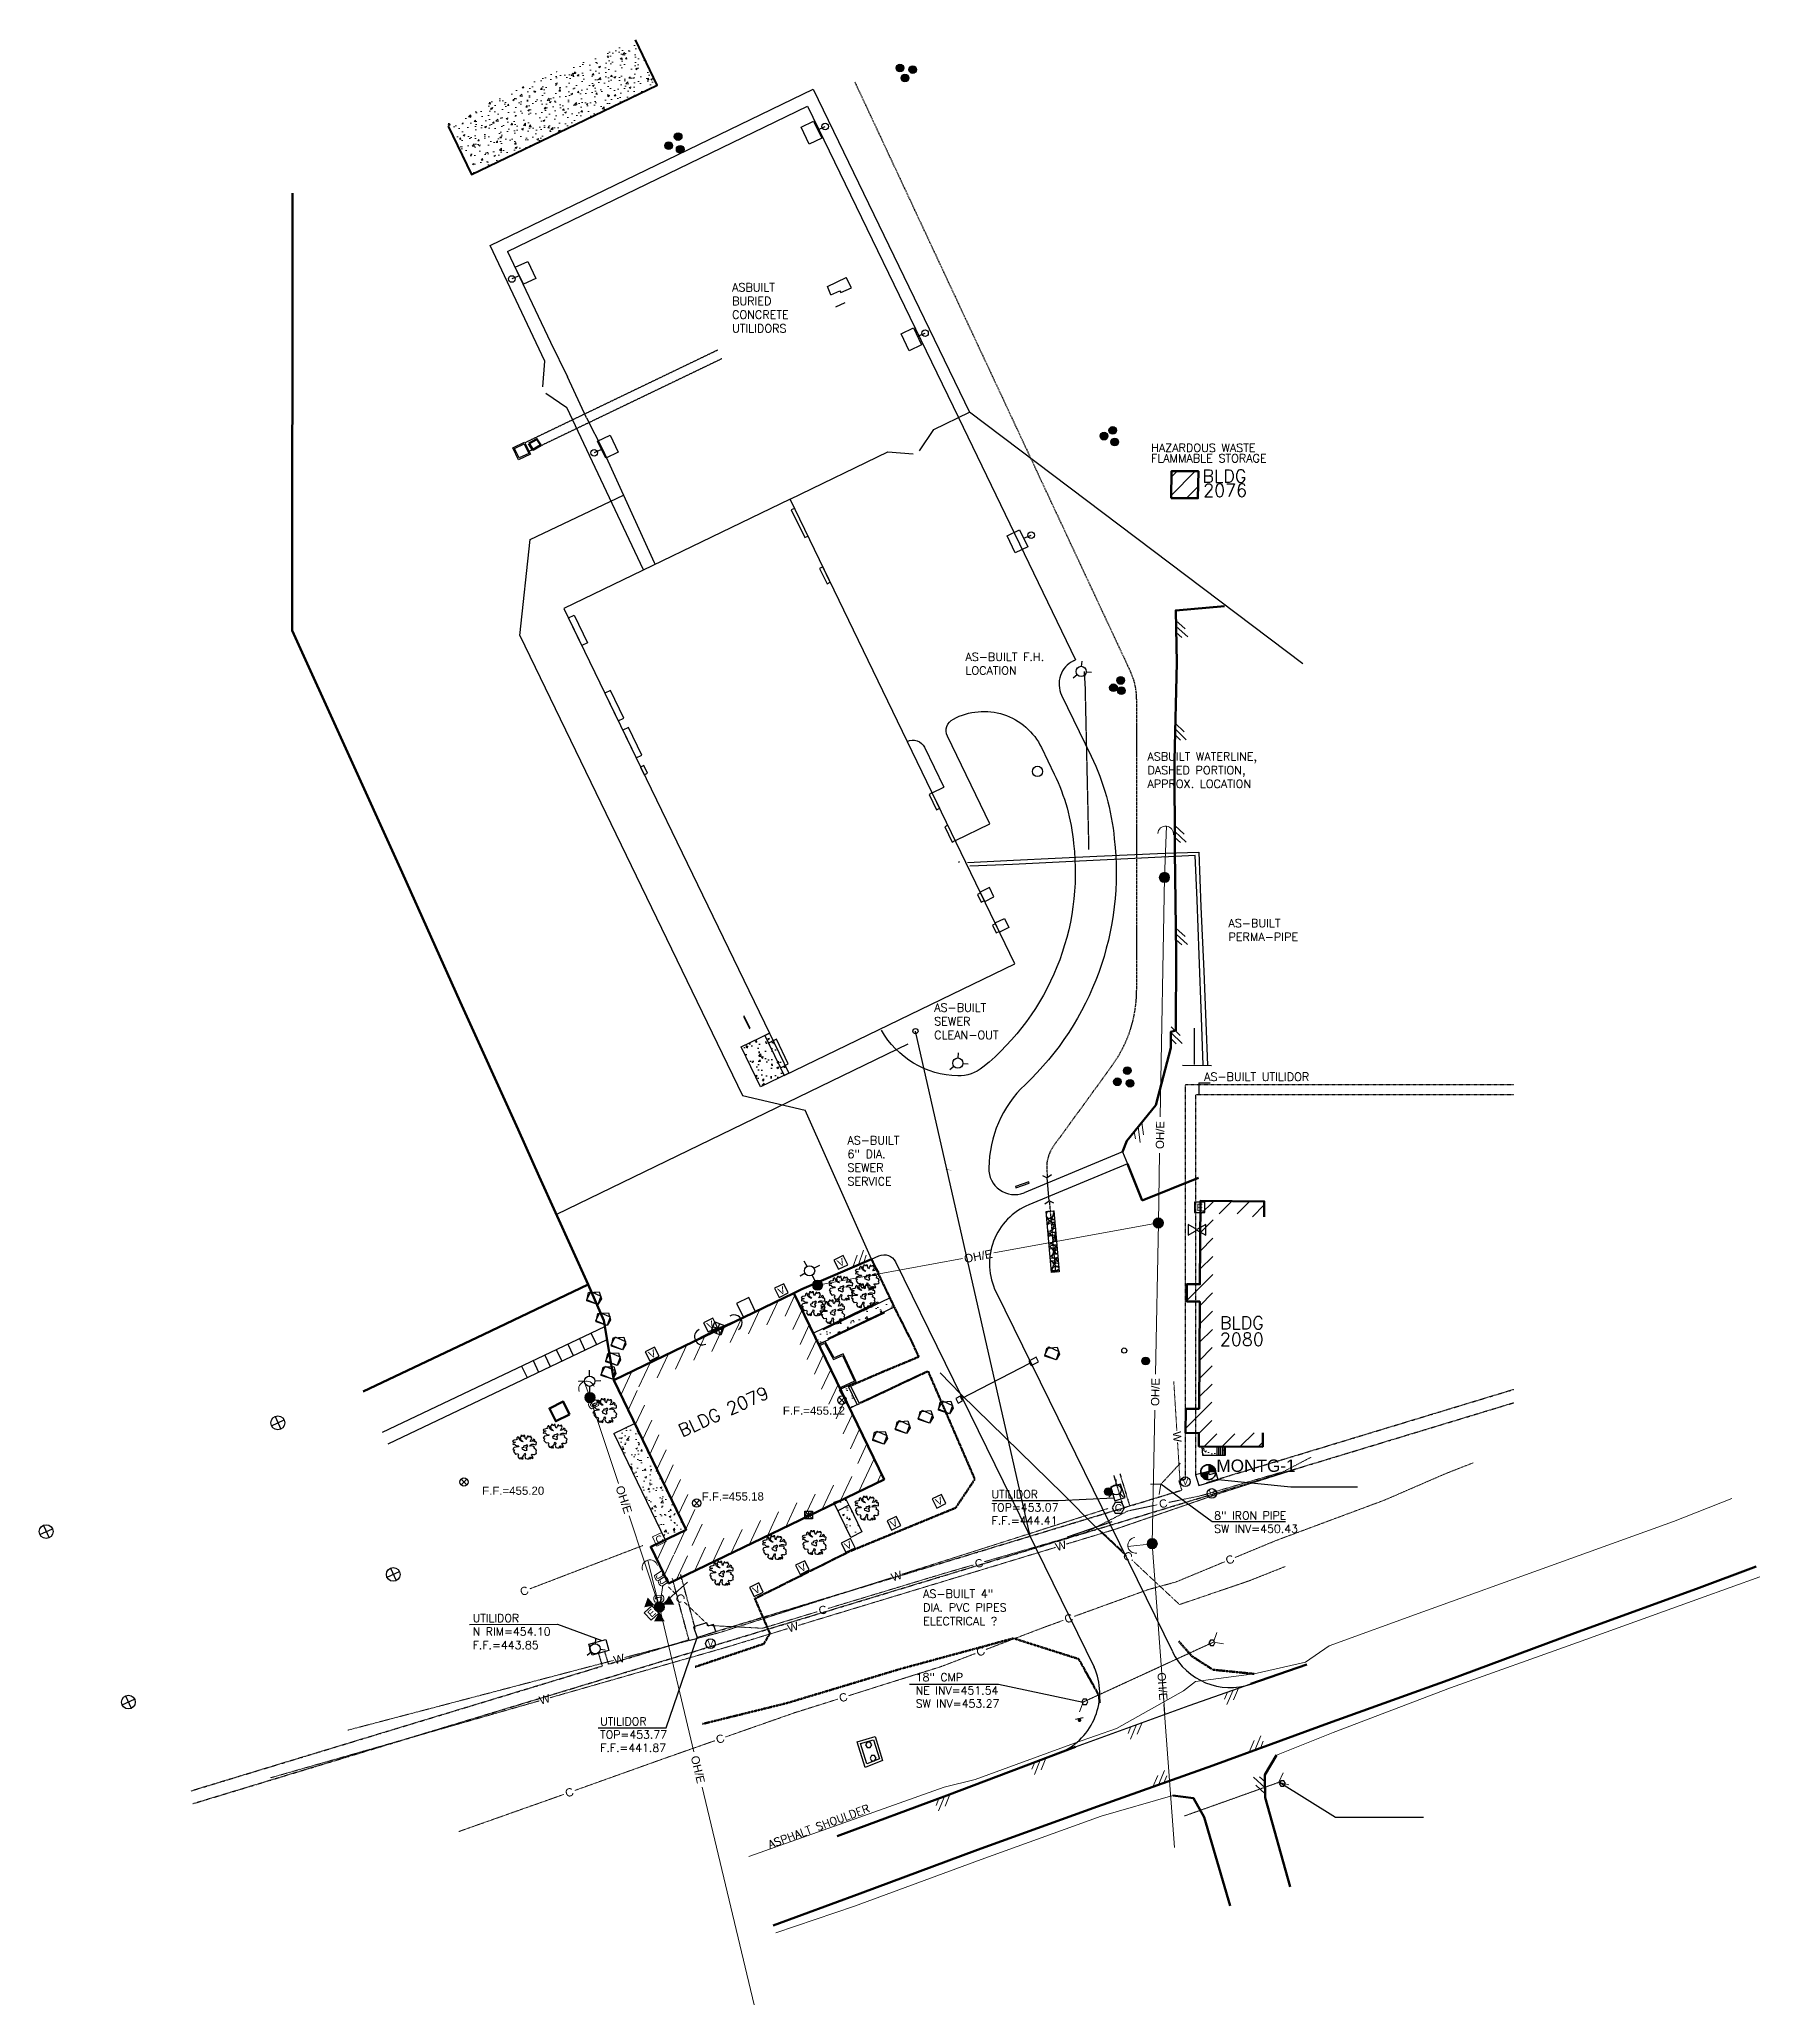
# Model space of a CAD drawing. Header units: feet. Extents: x 1391198 to 1391869, y 3961136 to 3961903.
import ezdxf
from ezdxf.enums import TextEntityAlignment as Align

# ---------------------------------------------------------------- set-up
doc = ezdxf.new("R2010")
doc.units = ezdxf.units.FT
doc.header["$MEASUREMENT"] = 0
for name, pattern in [('D10', [0.175, 0.1, -0.075]), ('D15', [0.225, 0.15, -0.075]), ('D20', [0.3, 0.2, -0.1]), ('DASHED', [19.05, 12.7, -6.35]), ('HIDDEN', [0.375, 0.25, -0.125]), ('HIDDEN2', [0.1875, 0.125, -0.0625])]:
    doc.linetypes.add(name, pattern=pattern)
for name, color, linetype in [('ASBLTS_L', 6, 'Continuous'), ('ASBLTS_T', 3, 'Continuous'), ('BUILDING_ARCH', 7, 'Continuous'), ('C-ABANDONED UTILIDOR', 9, 'D15'), ('C-CONCRETE', 4, 'Continuous'), ('C-FORCE PROTECTION', 31, 'Continuous'), ('C-LEGEND-NEW', 4, 'Continuous'), ('C-MISC SITE', 6, 'Continuous'), ('C-NEW FENCELINE', 4, 'FENCELINE3'), ('C-NEW PVMT', 4, 'Continuous'), ('C-NEW SWALE', 3, 'DASHED'), ('C-PAVEMENT MARKINGS', 1, 'Continuous'), ('C-ROCK SWALE', 4, 'Continuous'), ('C-SIGN', 4, 'Continuous'), ('C-UTIL_NIC', 5, 'Continuous'), ('C-VEHICLE GATE', 4, 'Continuous'), ('L-144 plant', 7, 'Continuous'), ('L-Block', 7, 'Continuous'), ('L-ROCKS', 7, 'Continuous'), ('POINTS_O', 6, 'Continuous'), ('Utilidor-Below-E', 8, 'HIDDEN2'), ('V-AFLD-VALT', 8, 'Continuous'), ('V-BLDG-IDEN', 8, 'Continuous'), ('V-COMM-EQPM', 8, 'Continuous'), ('V-COMM-POLE-GUYS', 8, 'Continuous'), ('V-COMM-SIGN', 7, 'Continuous'), ('V-DOMW-HYDR', 8, 'Continuous'), ('V-DOMW-VLVE', 7, 'Continuous'), ('V-LITE-EXTR', 8, 'Continuous'), ('V-POWR-DEVC', 7, 'Continuous'), ('V-POWR-JBOX', 8, 'Continuous'), ('V-POWR-XFMR-POLM', 8, 'Continuous'), ('V-ROAD-IDEN', 7, 'Continuous'), ('V-SITE-CONC', 8, 'Continuous'), ('V-SITE-OTLN', 8, 'Continuous'), ('V-SITE-SIGN', 7, 'Continuous'), ('V-SITE-VEGE', 8, 'Continuous'), ('V-SITE-WALK', 8, 'Continuous'), ('V-STEM-IDEN', 8, 'Continuous'), ('V-STEM-OTLN', 8, 'Continuous'), ('V-STEM-VENT', 7, 'Continuous'), ('V-STRM-IDEN', 8, 'Continuous'), ('V-STRM-SIGN', 7, 'Continuous'), ('V-SURV-IDEN', 8, 'Continuous')]:
    doc.layers.add(name, color=color, linetype=linetype)
for name, color, linetype, lineweight in [('E-ELEC-C', 3, 'Continuous', 25), ('V-APRN-OTLN', 8, 'Continuous', 50), ('V-BLDG-OTLN', 8, 'Continuous', 90), ('V-BLDG-PATT', 8, 'Continuous', 18), ('V-COMM-JBOX', 8, 'Continuous', 18), ('V-COMM-UNDR', 7, 'D10', 18), ('V-DOMW-MAIN-PIPE', 7, 'D10', 18), ('V-PADS-OTLN', 8, 'Continuous', 40), ('V-POWR-POLE', 8, 'Continuous', 18), ('V-POWR-POLE-GUYS', 8, 'Continuous', 18), ('V-PVMT-ASPH', 8, 'Continuous', 18), ('V-PVMT-CONC', 8, 'Continuous', 18), ('V-ROAD-ASPH', 8, 'Continuous', 50), ('V-ROAD-GRVL', 7, 'D20', 50), ('V-ROAD-SHLD', 7, 'Continuous', 20), ('V-SECD-OVHD', 8, 'Continuous', 18), ('V-STRM-CULV', 8, 'D15', 20), ('V-SURV-SYMB', 8, 'Continuous', 35)]:
    doc.layers.add(name, color=color, linetype=linetype, lineweight=lineweight)
doc.styles.add('AR120', font='arial.ttf', dxfattribs={"height": 4.8})
doc.styles.add('AR80', font='arial.ttf', dxfattribs={"height": 3.2})
doc.styles.add('Arial', font='arial.ttf')
doc.styles.add('L80', font='simplex', dxfattribs={"height": 1.6})
doc.styles.add('ROMAND', font='romand.shx')
doc.styles.add('RomanS', font='romans.shx', dxfattribs={"width": 0.8})
doc.styles.get("Standard").update_dxf_attribs({"font": 'romans.shx', "width": 0.8})
doc.linetypes.add('FENCELINE3', pattern='A,0.5,-0.1,["X",Standard,S=0.08,R=0,X=-0.04,Y=-0.04],-0.1', length=0.7)

msp = doc.modelspace()

# ---------------------------------------------------------------- texts
at = {"layer": 'ASBLTS_T', "char_height": 3.2, "attachment_point": 1, "style": 'L80'}
for s, insert, width in [('ASBUILT BURIED CONCRETE UTILIDORS', (1391467.98, 3961807.67), 31.3629), ('AS-BUILT F.H.\\PLOCATION', (1391559.02, 3961663.53), 37.1907), ('ASBUILT WATERLINE,\\PDASHED PORTION, APPROX. LOCATION', (1391630.01, 3961624.67), 54.4245), ('AS-BUILT PERMA-PIPE', (1391661.65, 3961559.63), 31.3629), ('AS-BUILT\\PSEWER CLEAN-OUT', (1391546.85, 3961526.71), 25.2668), ('AS-BUILT UTILIDOR', (1391652.13, 3961499.74), 62.4787), ('AS-BUILT 6" DIA. SEWER SERVICE', (1391512.98, 3961474.95), 25.2868), ('AS-BUILT 4" DIA. PVC PIPES\\PELECTRICAL ?', (1391542.49, 3961298.06), 37.8285)]:
    msp.add_mtext(s, dxfattribs=dict(at, insert=insert, width=width))
at = {"layer": 'V-BLDG-IDEN'}
for s, height, style, p in [('HAZARDOUS WASTE', 3.2, 'RomanS', (1391631.48, 3961741.89)), ('FLAMMABLE STORAGE', 3.2, 'RomanS', (1391631.4, 3961737.8)), ('BLDG', 5, 'ROMAND', (1391651.47, 3961729.95)), ('2076', 5, 'ROMAND', (1391651.77, 3961724.42)), ('BLDG', 5, 'ROMAND', (1391658.28, 3961399.64)), ('2080', 5, 'ROMAND', (1391658.28, 3961393.21))]:
    msp.add_text(s, height=height, dxfattribs=dict(at, style=style)).set_placement(p)
at = {"layer": 'V-BLDG-IDEN', "style": 'ROMAND'}
msp.add_text('BLDG 2079', height=5, rotation=24.40745, dxfattribs=at).set_placement((1391448.5, 3961357.46))
at = {"layer": 'V-COMM-UNDR', "style": 'AR80'}
for rotation, p in [(11.77251, (1391636.17, 3961331.64)), (16.11738, (1391564.32, 3961308.34)), (316.86154, (1391622.35, 3961311.16)), (22.49412, (1391662.18, 3961309.77)), (20.97367, (1391386.92, 3961297.54)), (316.24976, (1391447.77, 3961294.71)), (16.81237, (1391503.39, 3961290.11)), (19.90053, (1391599.27, 3961286.84)), (20.87588, (1391564.93, 3961273.92)), (17.50074, (1391511.36, 3961256.03)), (19.33013, (1391463.34, 3961239.86)), (19.66354, (1391404.51, 3961218.97))]:
    msp.add_text('C', height=3.2, rotation=rotation, dxfattribs=at).set_placement(p, align=Align.MIDDLE)
at = {"layer": 'V-DOMW-MAIN-PIPE', "style": 'AR80'}
for rotation, p in [(273.55453, (1391641.65, 3961357.72)), (16.87088, (1391596.26, 3961315.18)), (17.71262, (1391532.15, 3961303.36)), (16.87088, (1391491.72, 3961283.47)), (14.71303, (1391423.9, 3961271.03)), (15.98131, (1391394.9, 3961255.29))]:
    msp.add_text('W', height=3.2, rotation=rotation, dxfattribs=at).set_placement(p, align=Align.MIDDLE)
at = {"layer": 'V-ROAD-IDEN', "style": 'RomanS'}
msp.add_text('ASPHALT SHOULDER', height=3.125, rotation=20.27846, dxfattribs=at).set_placement((1391482.77, 3961197))
at = {"layer": 'V-SECD-OVHD', "style": 'AR80'}
for height, rotation, p in [(3.2, 88.99905, (1391634.9, 3961475.41)), (3.281, 10.79185, (1391564.01, 3961428.18)), (3.2, 88.90778, (1391633.02, 3961375.15)), (3.281, 288.34401, (1391425.86, 3961333.2)), (3.2, 274.17946, (1391635.96, 3961260.33)), (3.2, 283.4031, (1391454.73, 3961227.93))]:
    msp.add_text('OH/E', height=height, rotation=rotation, dxfattribs=at).set_placement(p, align=Align.MIDDLE)
at = {"layer": 'V-STEM-IDEN', "style": 'RomanS'}
for s, p in [('TOP=453.07', (1391569.23, 3961328.56)), ('UTILIDOR', (1391569.23, 3961333.7)), ('F.F.=444.41', (1391569.23, 3961323.42)), ('UTILIDOR', (1391366.83, 3961285.42)), ('N RIM=454.10', (1391366.83, 3961280.15)), ('F.F.=443.85', (1391366.83, 3961274.88)), ('UTILIDOR', (1391416.54, 3961245.1)), ('TOP=453.77', (1391416.54, 3961239.96)), ('F.F.=441.87', (1391416.54, 3961234.82))]:
    msp.add_text(s, height=3.125, dxfattribs=at).set_placement(p)
at = {"layer": 'V-STRM-IDEN', "style": 'RomanS'}
for s, p in [('8" IRON PIPE', (1391656.06, 3961325.4)), ('SW INV=450.43', (1391656.06, 3961320.26)), ('18" CMP', (1391539.61, 3961262.34)), ('SW INV=453.27', (1391539.61, 3961252.06)), ('NE INV=451.54', (1391539.61, 3961257.2))]:
    msp.add_text(s, height=3.125, dxfattribs=at).set_placement(p)
at = {"layer": 'V-SURV-IDEN', "style": 'AR120'}
msp.add_text('MONTG-1', height=4.8, dxfattribs=at).set_placement((1391656.91, 3961344.02))

# ---------------------------------------------------------------- blocks, each defined once
blk = doc.blocks.new('A$C459D505B')
for points in [[(1011, 1015.6), (1011, -160.4), (3219, -160.4), (3219, -184.4), (3427, -184.4), (3427, 1015.6), (1011, 1015.6)], [(1059, 1015.6), (1059, 999), (1203, 999), (1203, 1015.6)], [(2539, 1015.6), (2539, 999), (2619, 999), (2619, 1015.6), (2539, 1015.6)]]:
    blk.add_lwpolyline(points)
for points in [[(1363, 1015.6), (1363, 999), (1443, 999), (1443, 1015.6)], [(2707, 1015.6), (2707, 999), (2787, 999), (2787, 1015.6)], [(3059, 999), (3099, 999), (3099, 1015.6), (3059, 1015.6)], [(3219, 1015.6), (3219, 999), (3259, 999), (3259, 1015.6)], [(1059, -160.4), (1059, -130.7), (1203, -130.7), (1203, -160.4)], [(1451, -130.7), (1451, -160.4), (1595, -160.4), (1595, -130.7)], [(1643, -130.7), (1643, -160.4), (1787, -160.4), (1787, -130.7)], [(1835, -143.7), (1835, -160.4), (1875, -160.4), (1875, -143.7)], [(3259, -143.7), (3259, -184.4), (3387, -184.4), (3387, -143.7)]]:
    blk.add_lwpolyline(points, close=True)
blk = doc.blocks.new('COE-FH')
for points in [[(0, 0.05), (0, 0.101)], [(-0.035, -0.035), (-0.071, -0.071)], [(0.035, -0.035), (0.071, -0.071)]]:
    blk.add_lwpolyline(points)
blk.add_circle((0, 0), 0.05)
blk = doc.blocks.new('coe-sbc')
at = {"linetype": 'Continuous'}
h = blk.add_hatch(color=256, dxfattribs=at)
h.paths.add_polyline_path([(0, 0), (-0.073, 0, 0.414214), (0, -0.073)])
h.paths.add_polyline_path([(0, 0.073), (0, 0), (0.073, 0, 0.414214)])
blk.add_circle((0, 0), 0.0728)
blk = doc.blocks.new('coe-anchor')
blk.add_arc((-0.078, 0), 0.0776, 270, 90)
blk = doc.blocks.new('COE-trans')
at = {"linetype": 'Continuous'}
blk.add_hatch(color=256, dxfattribs=at).paths.add_polyline_path([(0, -0.05), (-0.051, -0.138), (0.051, -0.138)])
blk = doc.blocks.new('coe-jbox')
at = {"lineweight": 18}
blk.add_lwpolyline([(-0.032, 0.038), (-0.032, -0.038, 0.360683), (0.032, -0.038), (0.032, 0.038, 0.360683)], format="xyb", close=True, dxfattribs=at)
at = {"style": 'Arial'}
blk.add_text('J', height=0.07, dxfattribs=at).set_placement((0, 0), align=Align.MIDDLE)
blk = doc.blocks.new('coe-vpipe')
blk.add_circle((0, 0), 0.0469)
at = {"style": 'Arial'}
blk.add_text('V', height=0.06, dxfattribs=at).set_placement((0, 0), align=Align.MIDDLE)
blk = doc.blocks.new('COE-VHO')
blk.add_lwpolyline([(0.05, 0.05), (-0.05, 0.05), (-0.05, -0.05), (0.05, -0.05)], close=True)
at = {"style": 'Arial'}
blk.add_text('V', height=0.07, dxfattribs=at).set_placement((0, 0), align=Align.MIDDLE)
blk = doc.blocks.new('coe-tree')
for points in [[(0.082, 0.038), (0.105, 0.032), (0.11, 0.037), (0.111, 0.058), (0.105, 0.063), (0.095, 0.062), (0.088, 0.068), (0.097, 0.073), (0.096, 0.081), (0.083, 0.087), (0.069, 0.069), (0.051, 0.065), (0.06, 0.084), (0.067, 0.096), (0.065, 0.106), (0.057, 0.103), (0.062, 0.115), (0.049, 0.114), (0.038, 0.107), (0.031, 0.117), (0.031, 0.121), (0.024, 0.117), (0.014, 0.095), (0.008, 0.086), (0.002, 0.099), (0, 0.123), (-0.013, 0.123), (-0.013, 0.12), (-0.007, 0.118), (-0.011, 0.112), (-0.018, 0.114), (-0.028, 0.123), (-0.039, 0.123), (-0.038, 0.117), (-0.034, 0.114), (-0.047, 0.107), (-0.05, 0.104), (-0.043, 0.094), (-0.045, 0.083), (-0.031, 0.074), (-0.017, 0.062), (-0.031, 0.064), (-0.051, 0.078), (-0.062, 0.108), (-0.07, 0.11), (-0.078, 0.1), (-0.079, 0.092), (-0.077, 0.084), (-0.087, 0.082), (-0.104, 0.078), (-0.115, 0.073), (-0.12, 0.068), (-0.111, 0.06), (-0.094, 0.06), (-0.091, 0.058), (-0.103, 0.053), (-0.116, 0.048), (-0.119, 0.041), (-0.114, 0.037), (-0.099, 0.04), (-0.094, 0.034), (-0.083, 0.024), (-0.059, 0.023), (-0.065, 0.014), (-0.106, 0.008), (-0.113, -0.001), (-0.118, -0.012), (-0.103, -0.016), (-0.106, -0.022), (-0.111, -0.033), (-0.091, -0.058), (-0.088, -0.057), (-0.069, -0.053), (-0.063, -0.066), (-0.07, -0.08), (-0.056, -0.099), (-0.033, -0.104), (-0.035, -0.1), (-0.044, -0.091), (-0.035, -0.093), (-0.031, -0.102), (-0.026, -0.105), (-0.019, -0.104), (-0.021, -0.094), (-0.024, -0.086), (-0.013, -0.074), (-0.008, -0.06), (-0.002, -0.05), (0.002, -0.053), (0.004, -0.064), (-0.001, -0.078), (0.006, -0.101), (0.02, -0.105), (0.039, -0.105), (0.043, -0.087), (0.047, -0.087), (0.053, -0.095), (0.047, -0.105), (0.057, -0.102), (0.06, -0.094), (0.058, -0.086), (0.066, -0.089), (0.067, -0.094), (0.066, -0.098), (0.072, -0.102), (0.079, -0.093), (0.07, -0.074), (0.062, -0.064), (0.07, -0.059), (0.082, -0.06), (0.092, -0.062), (0.103, -0.056), (0.113, -0.052), (0.108, -0.037), (0.114, -0.022), (0.106, -0.013), (0.097, -0.007), (0.085, -0.001), (0.094, 0.006), (0.087, 0.018), (0.064, 0.022), (0.048, 0.02), (0.05, 0.031), (0.066, 0.038)], [(0.014, -0.013), (0.021, -0.008), (0.013, 0.001), (0.011, 0.008), (0.023, 0.013), (0.028, 0.024), (0.021, 0.032), (0.007, 0.024), (-0.006, 0.022), (-0.014, 0.02), (-0.012, 0.006), (-0.029, 0.004), (-0.026, -0.011), (-0.014, -0.014), (-0.006, -0.018), (0.008, -0.024), (0.021, -0.019)]]:
    blk.add_lwpolyline(points, close=True)
blk = doc.blocks.new('coe-gp')
blk.add_hatch(color=256).paths.add_polyline_path([(-0.0375, 0, 1), (0.0375, 0, 1)])
blk.add_circle((0, 0), 0.0375)
blk = doc.blocks.new('coe-bcmc')
blk.add_lwpolyline([(-0.03, 0.052), (-0.06, 0), (-0.03, -0.052), (0.03, -0.052), (0.06, 0), (0.03, 0.052)], close=True)
at = {"style": 'Arial'}
blk.add_text('C', height=0.07, dxfattribs=at).set_placement((0, 0), align=Align.MIDDLE)
blk = doc.blocks.new('coe-cmp')
blk.add_lwpolyline([(0.076, 0.065), (0, 0), (0.076, -0.065)])
blk = doc.blocks.new('coe-pp')
blk.add_hatch(color=256).paths.add_polyline_path([(-0.05, 0, 1), (0.05, 0, 1)])
blk.add_circle((0, 0), 0.05)
blk = doc.blocks.new('COE-signp')
blk.add_lwpolyline([(-0.015, 0.026), (-0.03, 0), (-0.015, -0.026), (0.015, -0.026), (0.03, 0), (0.015, 0.026)], close=True)
blk = doc.blocks.new('COE-valve')
blk.add_lwpolyline([(0.086, -0.052), (0.086, 0.052), (0, 0.002), (-0.086, 0.052), (-0.086, -0.052), (0, -0.002), (0.086, -0.052)])
blk = doc.blocks.new('COE-pede')
blk.add_lwpolyline([(-0.05, -0.05), (0.05, -0.05), (0.05, 0.05), (-0.05, 0.05)], close=True)
at = {"style": 'Arial'}
blk.add_text('E', height=0.07, dxfattribs=at).set_placement((0, 0), align=Align.MIDDLE)
blk = doc.blocks.new('p1')
at = {"color": 0}
for p, q in [((-0.7, 0), (0.32, 1.09)), ((0, 0), (1.27, 1.36)), ((0.7, 0), (1.31, 0.66))]:
    blk.add_line(p, q, dxfattribs=at)
blk = doc.blocks.new('p2')
at = {"color": 0}
for p, q in [((0, 0), (-1.27, -1.36)), ((0.7, 0), (-0.32, -1.09)), ((-0.7, 0), (-1.31, -0.66))]:
    blk.add_line(p, q, dxfattribs=at)
blk = doc.blocks.new('coe-ff')
at = {"color": 0, "linetype": 'ByBlock'}
for p, q in [((-0.029, -0.029), (0.029, 0.029)), ((-0.029, 0.029), (0.029, -0.029))]:
    blk.add_line(p, q, dxfattribs=at)
blk.add_circle((0, 0), 0.041, dxfattribs=at)
at = {"color": 0, "linetype": 'ByBlock', "style": 'Arial'}
blk.add_attdef('F.F.', (0.049, 0.025), '', height=0.08, dxfattribs=at)
blk = doc.blocks.new('coe-pedc')
blk.add_lwpolyline([(-0.05, -0.05), (0.05, -0.05), (0.05, 0.05), (-0.05, 0.05)], close=True)
at = {"style": 'Arial'}
blk.add_text('C', height=0.07, dxfattribs=at).set_placement((0, 0), align=Align.MIDDLE)
blk = doc.blocks.new('COE-ppl')
blk.add_hatch(color=256).paths.add_polyline_path([(-0.05, 0, 1), (0.05, 0, 1)])
blk.add_circle((0, 0), 0.05)
at = {"layer": 'V-LITE-EXTR'}
for points in [[(0.05, 0), (0.11, 0)], [(0.16, 0.05), (0.16, 0.109)], [(0.16, 0.05), (0.16, 0.104)], [(0.21, 0), (0.269, 0)], [(0.16, -0.109), (0.16, -0.05)]]:
    blk.add_lwpolyline(points, dxfattribs=at)
blk.add_circle((0.16, 0), 0.05, dxfattribs=at)
blk = doc.blocks.new('30_vehicle gate')
at = {"layer": 'C-VEHICLE GATE'}
for points in [[(1391899.43, 3961351.09), (1391899.43, 3961349.09), (1391901.43, 3961349.09), (1391901.43, 3961351.09)], [(1391931.43, 3961351.09), (1391931.43, 3961349.09), (1391934.68, 3961349.09), (1391934.68, 3961351.09)]]:
    blk.add_lwpolyline(points, close=True, dxfattribs=at)
blk.add_lwpolyline([(1391901.43, 3961350.09), (1391931.43, 3961350.09)], dxfattribs=at)
blk = doc.blocks.new('A$C6F484106')
at = {"layer": 'C-LEGEND-NEW'}
h = blk.add_hatch(color=256, dxfattribs=at)
edge = h.paths.add_edge_path()
edge.add_arc((-56.03, -70.12), 0.592, 0, 360)
blk.add_line((-57.39, -70.67), (-54.75, -70.67), dxfattribs=at)
blk = doc.blocks.new('ROCK')
at = {"layer": 'L-Block', "color": 4, "linetype": 'Continuous', "flags": 128}
blk.add_lwpolyline([(-1.14, 0.99), (-0.82, 1.02), (-0.73, 1.21), (-0.36, 1.05), (0.97, 1.14), (1.41, -0.24), (0.72, -1.38), (-1.5, -0.65)], close=True, dxfattribs=at)
at = {"layer": 'L-ROCKS', "color": 8}
blk.add_lwpolyline([(-1.53, -0.44), (-0.73, 1.21), (1.29, 0.32), (0.72, -1.38), (-1.5, -0.65), (-1.14, 0.99), (0.97, 1.14), (1.41, -0.24), (0.72, -1.38)], close=True, dxfattribs=at)
blk = doc.blocks.new('A$C2AE46CBC')
at = {"layer": 'E-ELEC-C'}
blk.add_line((77, 67.4), (111.7, 82.5), dxfattribs=at)
blk.add_lwpolyline([(0, 79.7), (58.1, 107.3), (95.9, 27.5), (37.8, 0)], close=True, dxfattribs=at)
blk.add_circle((111.7, 82.5), 15.4, dxfattribs=at)
blk = doc.blocks.new('A$C74487909')
at = {"layer": 'E-ELEC-C'}
for p, q in [((-1585.6, -169.7), (-1559, -228.3)), ((-1601.6, -212.3), (-1543, -185.7)), ((-2686.1, -721.7), (-2627.5, -695)), ((-2670.1, -679.1), (-2643.4, -737.6)), ((-1061.3, -921.7), (-1002.7, -895)), ((-1045.3, -879.1), (-1018.7, -937.6)), ((-2301.4, -1519.2), (-2242.9, -1492.5)), ((-2285.5, -1476.6), (-2258.8, -1535.1))]:
    blk.add_line(p, q, dxfattribs=at)
for centre in [(-1572.3, -199), (-2656.8, -708.3), (-1032, -908.3), (-2272.1, -1505.9)]:
    blk.add_circle(centre, 32.2, dxfattribs=at)
for p in [(877.6, 5786.6), (1345.6, 4819.6), (1842.1, 3874.1)]:
    blk.add_blockref('A$C2AE46CBC', p, dxfattribs=at)
at = {"layer": 'E-ELEC-C', "rotation": 180}
for p in [(-365, 5237.9), (20.4, 4424.3)]:
    blk.add_blockref('A$C2AE46CBC', p, dxfattribs=at)

# ---------------------------------------------------------------- hatches: boundary and pattern name
at = {"layer": 'C-CONCRETE'}
h = msp.add_hatch(dxfattribs=at)
h.set_pattern_fill('AR-CONC', color=256, style=0)
h.set_pattern_definition([(50, (1391478.4586, 3961504.2083), (7.1726, -0.6275), [0.75, -8.25]), (355, (1391478.4586, 3961504.208), (-1.3875, 7.522), [0.6, -6.6]), (100.45, (1391479.056, 3961504.156), (5.785, 6.8944), [0.6374, -7.0114]), (46.184, (1391478.459, 3961506.208), (10.6724, -1.655), [1.125, -12.375]), (96.636, (1391479.348, 3961506.07), (9.3466, 9.741), [0.956, -10.517]), (351.184, (1391478.459, 3961506.208), (9.3466, 9.741), [0.9, -9.9]), (21, (1391479.4586, 3961505.7083), (5.969, -4.0262), [0.75, -8.25]), (326, (1391479.4586, 3961505.708), (2.433, 7.2515), [0.6, -6.6]), (71.45, (1391479.956, 3961505.373), (8.4022, 3.2253), [0.6374, -7.0114]), (37.5, (1391478.4586, 3961504.2083), (0.1216, 3.32894), [0, -6.52, 0, -6.7, 0, -6.625]), (7.5, (1391478.4586, 3961504.2083), (2.6307, 3.9441), [0, -3.82, 0, -6.37, 0, -2.525]), (327.5, (1391476.2286, 3961504.2083), (5.33822, -0.22555), [0, -2.5, 0, -7.8, 0, -10.35]), (317.5, (1391475.2286, 3961504.2083), (5.8319, 1.001), [0, -3.25, 0, -5.18, 0, -7.35])])
h.paths.add_polyline_path([(1391490.12, 3961499.55), (1391479.09, 3961494.22), (1391471.54, 3961509.82), (1391482.56, 3961515.15)])
at = {"layer": 'C-ROCK SWALE', "ltscale": 0.025}
h = msp.add_hatch(dxfattribs=at)
h.set_pattern_fill('GRAVEL', color=256, scale=5, style=0)
h.set_pattern_definition([(228.0128, (1391594.17934, 3961426.80473), (-39.999991, -45.000007), [0.67268, -66.59544]), (184.9697, (1391593.72934, 3961426.30473), (60.0000053, 4.9999565), [1.15434, -114.27962]), (132.5104, (1391592.57934, 3961426.20473), (49.9999536, -55.0000434), [0.81394, -80.58016]), (267.2737, (1391590.62934, 3961424.95473), (4.99998, 100.0000015), [1.05119, -104.06779]), (292.8337, (1391590.57934, 3961423.90473), (-25.0000495, 59.999982), [1.03077, -102.04686]), (357.2737, (1391590.97934, 3961422.95473), (-100.0000015, 4.99998), [1.05119, -104.06779]), (37.6942, (1391592.02934, 3961422.90473), (-65.0000367, -49.999952), [1.39014, -137.62425]), (72.2553, (1391593.12934, 3961423.75473), (35.0000538, 109.9999812), [1.31244, -129.9316]), (121.4296, (1391593.52934, 3961425.00473), (-40.0000412, 64.9999752), [1.05475, -104.42037]), (175.2364, (1391592.97934, 3961425.90473), (55.000005, -4.999958), [1.20416, -59.0038]), (222.3974, (1391591.77934, 3961426.00473), (-60.0000368, -54.9999604), [1.55724, -154.16688]), (138.814, (1391595.57934, 3961424.90473), (-35.000015, 29.999987), [0.5315, -52.61922]), (171.4692, (1391595.17934, 3961425.25473), (64.9999914, -10.0000396), [1.01119, -100.10756]), (225, (1391594.1793, 3961425.4047), (-6e-16, -5), [0.7071, -6.364]), (203.1986, (1391593.82934, 3961426.0047), (24.999999, 10.000007), [0.3808, -37.69808]), (291.8014, (1391593.4793, 3961425.8547), (-5, 15), [0.5385, -26.3873]), (30.964, (1391593.6793, 3961425.3547), (14.99999, 10.000012), [0.87464, -28.2801]), (161.565, (1391594.4293, 3961425.8047), (10, -4.99999), [0.63246, -15.17893]), (16.3895, (1391590.57934, 3961425.85473), (50.000011, 14.9999635), [0.886, -87.71422]), (70.3462, (1391591.42934, 3961426.10473), (-19.999976, -55.0000107), [0.7433, -73.58704]), (293.1986, (1391594.42934, 3961426.8047), (-10.000007, 24.999999), [0.76158, -37.3173]), (343.6105, (1391594.72934, 3961426.10473), (-50.000011, 14.9999635), [0.886, -87.71422]), (339.444, (1391590.57934, 3961422.7547), (-25.000009, 9.99998), [0.8544, -41.86562]), (294.7751, (1391591.37934, 3961422.45473), (-24.999961, 55.000017), [0.7159, -70.87321]), (66.8014, (1391594.47934, 3961421.8047), (10.000007, 24.999999), [0.76158, -37.3173]), (17.354, (1391594.77934, 3961422.50473), (-65.00001, -19.9999725), [0.83815, -82.97712]), (69.444, (1391592.02934, 3961421.8047), (-9.99998, -25.000009), [0.4272, -42.29282]), (101.31, (1391594.1793, 3961421.8047), (-4.99999, 20.000004), [0.25495, -25.24014]), (165.964, (1391594.1293, 3961422.0547), (15, -4.99999), [1.0308, -19.58475]), (186.009, (1391593.12934, 3961422.30473), (49.9999988, 4.9999966), [0.95525, -94.56961]), (303.69, (1391593.6793, 3961424.9047), (-5.00001, 10), [0.7211, -17.30664]), (353.1572, (1391594.07934, 3961424.30473), (84.9999968, -10.00004), [1.25897, -124.63782]), (60.9454, (1391595.32934, 3961424.15473), (-20, -35.000002), [0.51478, -50.96337]), (90, (1391595.5793, 3961424.6047), (-5, 5), [0.3, -4.7]), (120.2564, (1391593.02934, 3961422.45473), (19.9999744, -35.0000123), [0.69462, -68.7676]), (48.0128, (1391592.67934, 3961423.05473), (39.999991, 45.000007), [1.34536, -65.92276]), (0, (1391593.5793, 3961424.0547), (5, 5), [1.3, -3.7]), (325.3048, (1391594.87934, 3961424.05473), (-49.9999713, 35.000043), [0.79057, -78.26637]), (254.0546, (1391595.52934, 3961423.6047), (-5, -20), [0.728, -35.67254]), (207.646, (1391595.32934, 3961422.90473), (-94.999979, -50.0000386), [1.18532, -117.34737]), (175.4261, (1391594.27934, 3961422.35473), (-65.0000028, 4.999974), [1.254, -124.14537])])
h.paths.add_polyline_path([(1391592.66, 3961421.8), (1391590.58, 3961445.62), (1391593.57, 3961445.88), (1391595.65, 3961422.07)])
at = {"layer": 'V-BLDG-PATT'}
h = msp.add_hatch(dxfattribs=at)
h.set_pattern_fill('ANSI31', color=256, scale=40, style=0)
h.paths.add_polyline_path([(1391639.25, 3961723.9), (1391649.71, 3961723.79), (1391649.91, 3961734.31), (1391639.46, 3961734.42)])
h = msp.add_hatch(dxfattribs=at)
h.set_pattern_fill('ANSI31', color=256, scale=40, style=0)
h.set_pattern_definition([(45, (1391644.9176, 3961353.7965), (-3.53553, 3.53553), [])])
h.paths.add_polyline_path([(1391670.59, 3961443.49), (1391675.59, 3961443.46), (1391675.62, 3961449.54), (1391650.67, 3961449.7), (1391650.47, 3961417.2), (1391645.42, 3961417.23), (1391645.38, 3961410.48), (1391650.43, 3961410.45), (1391650.18, 3961368.6), (1391644.98, 3961368.63), (1391644.92, 3961359.18), (1391650.12, 3961359.15), (1391650.09, 3961353.95), (1391675.04, 3961353.8), (1391675.07, 3961359.26), (1391670.07, 3961359.3), (1391670.07, 3961358.83), (1391655.12, 3961358.92), (1391655.14, 3961363.57), (1391655.46, 3961415.42), (1391655.64, 3961444.67), (1391670.59, 3961444.58)])
h = msp.add_hatch(dxfattribs=at)
h.set_pattern_fill('ANSI31', color=256, scale=40, angle=20, style=0)
h.paths.add_polyline_path([(1391446.3, 3961309.17), (1391445.05, 3961311.76), (1391458.8, 3961318.41), (1391430.59, 3961376.68), (1391489.05, 3961404.97), (1391518.51, 3961344.12)], flags=16)
h.paths.add_polyline_path([(1391443.26, 3961300.41), (1391436.29, 3961314.8), (1391450.03, 3961321.46), (1391421.83, 3961379.72), (1391492.1, 3961413.74), (1391527.27, 3961341.08)])
at = {"layer": 'V-PVMT-CONC'}
h = msp.add_hatch(dxfattribs=at)
h.set_pattern_fill('AR-CONC', color=256, style=0)
h.set_pattern_definition([(50, (1391357.2, 3961849.4357), (7.1726, -0.62752), [0.75, -8.25]), (355, (1391357.2, 3961849.436), (-1.3875, 7.5219), [0.6, -6.6]), (100.451, (1391357.798, 3961849.3834), (5.7851, 6.8944), [0.6374, -7.0114]), (46.184, (1391357.2, 3961851.436), (10.6724, -1.6552), [1.125, -12.375]), (96.636, (1391358.089, 3961851.298), (9.3466, 9.7412), [0.9561, -10.5171]), (351.184, (1391357.2, 3961851.436), (9.3466, 9.7412), [0.9, -9.9]), (21, (1391358.2, 3961850.9357), (5.96907, -4.0262), [0.75, -8.25]), (326, (1391358.2, 3961850.936), (2.43315, 7.2515), [0.6, -6.6]), (71.451, (1391358.6975, 3961850.6), (8.40223, 3.2253), [0.6374, -7.0114]), (37.5, (1391357.2, 3961849.4357), (0.1216, 3.32894), [0, -6.52, 0, -6.7, 0, -6.625]), (7.5, (1391357.2, 3961849.4357), (2.6307, 3.94412), [0, -3.82, 0, -6.37, 0, -2.525]), (327.5, (1391354.97, 3961849.4357), (5.338224, -0.22555), [0, -2.5, 0, -7.8, 0, -10.35]), (317.5, (1391353.97, 3961849.4357), (5.83186, 1.00105), [0, -3.25, 0, -5.18, 0, -7.35])])
h.paths.add_polyline_path([(1391438.79, 3961884.97), (1391430.35, 3961902.67), (1391430.35, 3961902.83), (1391400.25, 3961890.53), (1391372.34, 3961877.99), (1391357.2, 3961868.9), (1391366.34, 3961850.06), (1391410.71, 3961871.45)])
edge = h.paths.add_edge_path()
edge.add_line((1391357.2, 3961869.2), (1391357.2, 3961868.6))
edge.add_line((1391357.5, 3961868.9), (1391356.9, 3961868.9))
edge.add_line((1391356.9, 3961869.52), (1391357.64, 3961870.26))
edge.add_line((1391357.64, 3961870.26), (1391357.96, 3961869.93))
edge.add_line((1391357.96, 3961869.93), (1391357.23, 3961869.2))
edge.add_line((1391357.23, 3961869.2), (1391356.9, 3961869.52))
edge.add_line((1391357.2, 3961869.22), (1391358.19, 3961870.22))
edge.add_line((1391358.19, 3961870.22), (1391358.52, 3961869.89))
edge.add_line((1391358.52, 3961869.89), (1391357.52, 3961868.9))
edge.add_line((1391357.52, 3961868.9), (1391357.2, 3961869.22))
edge.add_line((1391357.5, 3961868.93), (1391358.27, 3961869.7))
edge.add_line((1391358.27, 3961869.7), (1391358.59, 3961869.37))
edge.add_line((1391358.59, 3961869.37), (1391357.82, 3961868.6))
edge.add_line((1391357.82, 3961868.6), (1391357.5, 3961868.93))
edge = h.paths.add_edge_path()
edge.add_line((1391366.34, 3961850.36), (1391366.34, 3961849.76))
edge.add_line((1391366.64, 3961850.06), (1391366.04, 3961850.06))
edge.add_line((1391366.04, 3961850.68), (1391366.78, 3961851.42))
edge.add_line((1391366.78, 3961851.42), (1391367.1, 3961851.1))
edge.add_line((1391367.1, 3961851.1), (1391366.37, 3961850.36))
edge.add_line((1391366.37, 3961850.36), (1391366.04, 3961850.68))
edge.add_line((1391366.34, 3961850.38), (1391367.34, 3961851.38))
edge.add_line((1391367.34, 3961851.38), (1391367.66, 3961851.06))
edge.add_line((1391367.66, 3961851.06), (1391366.66, 3961850.06))
edge.add_line((1391366.66, 3961850.06), (1391366.34, 3961850.38))
edge.add_line((1391366.64, 3961850.09), (1391367.4, 3961850.86))
edge.add_line((1391367.4, 3961850.86), (1391367.73, 3961850.53))
edge.add_line((1391367.73, 3961850.53), (1391366.96, 3961849.76))
edge.add_line((1391366.96, 3961849.76), (1391366.64, 3961850.09))
edge = h.paths.add_edge_path(flags=16)
edge.add_line((1391410.71, 3961871.75), (1391410.71, 3961871.15))
edge.add_line((1391411.01, 3961871.45), (1391410.41, 3961871.45))
edge.add_line((1391410.41, 3961872.07), (1391411.15, 3961872.81))
edge.add_line((1391411.15, 3961872.81), (1391411.47, 3961872.49))
edge.add_line((1391411.47, 3961872.49), (1391410.73, 3961871.75))
edge.add_line((1391410.73, 3961871.75), (1391410.41, 3961872.07))
edge.add_line((1391410.71, 3961871.77), (1391411.7, 3961872.77))
edge.add_line((1391411.7, 3961872.77), (1391412.03, 3961872.45))
edge.add_line((1391412.03, 3961872.45), (1391411.03, 3961871.45))
edge.add_line((1391411.03, 3961871.45), (1391410.71, 3961871.77))
edge.add_line((1391411, 3961871.48), (1391411.77, 3961872.25))
edge.add_line((1391411.77, 3961872.25), (1391412.1, 3961871.92))
edge.add_line((1391412.1, 3961871.92), (1391411.33, 3961871.15))
edge.add_line((1391411.33, 3961871.15), (1391411, 3961871.48))
edge = h.paths.add_edge_path(flags=17)
edge.add_line((1391400.25, 3961890.83), (1391400.25, 3961890.23))
edge.add_line((1391400.55, 3961890.53), (1391399.95, 3961890.53))
edge.add_line((1391399.95, 3961891.15), (1391400.69, 3961891.89))
edge.add_line((1391400.69, 3961891.89), (1391401.01, 3961891.57))
edge.add_line((1391401.01, 3961891.57), (1391400.28, 3961890.83))
edge.add_line((1391400.28, 3961890.83), (1391399.95, 3961891.15))
edge.add_line((1391400.25, 3961890.85), (1391401.21, 3961891.81))
edge.add_line((1391401.21, 3961891.81), (1391401.53, 3961891.49))
edge.add_line((1391401.53, 3961891.49), (1391400.57, 3961890.53))
edge.add_line((1391400.57, 3961890.53), (1391400.25, 3961890.85))
edge.add_line((1391400.55, 3961890.56), (1391401.87, 3961891.88))
edge.add_line((1391401.87, 3961891.88), (1391402.19, 3961891.56))
edge.add_line((1391402.19, 3961891.56), (1391400.87, 3961890.23))
edge.add_line((1391400.87, 3961890.23), (1391400.55, 3961890.56))
edge = h.paths.add_edge_path(flags=17)
edge.add_line((1391372.34, 3961878.29), (1391372.34, 3961877.69))
edge.add_line((1391372.64, 3961877.99), (1391372.04, 3961877.99))
edge.add_line((1391372.04, 3961878.61), (1391372.77, 3961879.34))
edge.add_line((1391372.77, 3961879.34), (1391373.1, 3961879.02))
edge.add_line((1391373.1, 3961879.02), (1391372.36, 3961878.28))
edge.add_line((1391372.36, 3961878.28), (1391372.04, 3961878.61))
edge.add_line((1391372.33, 3961878.31), (1391373.33, 3961879.3))
edge.add_line((1391373.33, 3961879.3), (1391373.65, 3961878.98))
edge.add_line((1391373.65, 3961878.98), (1391372.66, 3961877.99))
edge.add_line((1391372.66, 3961877.99), (1391372.33, 3961878.31))
edge.add_line((1391372.63, 3961878.01), (1391373.95, 3961879.33))
edge.add_line((1391373.95, 3961879.33), (1391374.28, 3961879.01))
edge.add_line((1391374.28, 3961879.01), (1391372.95, 3961877.69))
edge.add_line((1391372.95, 3961877.69), (1391372.63, 3961878.01))
edge = h.paths.add_edge_path()
edge.add_line((1391366.09, 3961850.03), (1391366.09, 3961849.43))
edge.add_line((1391366.39, 3961849.73), (1391365.79, 3961849.73))
edge.add_line((1391365.79, 3961850.35), (1391366.52, 3961851.09))
edge.add_line((1391366.52, 3961851.09), (1391366.85, 3961850.77))
edge.add_line((1391366.85, 3961850.77), (1391366.11, 3961850.03))
edge.add_line((1391366.11, 3961850.03), (1391365.79, 3961850.35))
edge.add_line((1391366.08, 3961850.06), (1391367.08, 3961851.05))
edge.add_line((1391367.08, 3961851.05), (1391367.4, 3961850.73))
edge.add_line((1391367.4, 3961850.73), (1391366.41, 3961849.73))
edge.add_line((1391366.41, 3961849.73), (1391366.08, 3961850.06))
edge.add_line((1391366.38, 3961849.76), (1391367.41, 3961850.79))
edge.add_line((1391367.41, 3961850.79), (1391367.73, 3961850.47))
edge.add_line((1391367.73, 3961850.47), (1391366.7, 3961849.44))
edge.add_line((1391366.7, 3961849.44), (1391366.38, 3961849.76))
h = msp.add_hatch(dxfattribs=at)
h.set_pattern_fill('AR-CONC', color=256, style=0)
h.set_pattern_definition([(50, (1391499.8717, 3961393.7764), (7.1726, -0.6275), [0.75, -8.25]), (355, (1391499.872, 3961393.7764), (-1.3875, 7.5219), [0.6, -6.6]), (100.451, (1391500.4694, 3961393.724), (5.7851, 6.8944), [0.6374, -7.0114]), (46.184, (1391499.872, 3961395.7764), (10.6724, -1.6552), [1.125, -12.375]), (96.636, (1391500.761, 3961395.639), (9.3466, 9.7412), [0.956, -10.5171]), (351.184, (1391499.872, 3961395.776), (9.3466, 9.7412), [0.9, -9.9]), (21, (1391500.8717, 3961395.2764), (5.9691, -4.0262), [0.75, -8.25]), (326, (1391500.872, 3961395.2764), (2.4332, 7.2515), [0.6, -6.6]), (71.451, (1391501.369, 3961394.941), (8.4022, 3.2253), [0.6374, -7.0114]), (37.5, (1391499.8717, 3961393.7764), (0.1216, 3.32894), [0, -6.52, 0, -6.7, 0, -6.625]), (7.5, (1391499.8717, 3961393.7764), (2.6307, 3.9441), [0, -3.82, 0, -6.37, 0, -2.525]), (327.5, (1391497.6417, 3961393.7764), (5.33822, -0.22555), [0, -2.5, 0, -7.8, 0, -10.35]), (317.5, (1391496.6417, 3961393.7764), (5.83186, 1.00105), [0, -3.25, 0, -5.18, 0, -7.35])])
h.paths.add_polyline_path([(1391499.87, 3961398.18), (1391503.38, 3961399.98), (1391503.64, 3961399.48), (1391529.57, 3961411.87), (1391531.25, 3961408.32), (1391505.42, 3961395.97), (1391505.55, 3961395.52), (1391501.86, 3961393.78)])
h = msp.add_hatch(dxfattribs=at)
h.set_pattern_fill('AR-CONC', color=256, style=0)
h.set_pattern_definition([(50, (1391509.822, 3961368.82), (7.1726, -0.6275), [0.75, -8.25]), (355, (1391509.822, 3961368.82), (-1.3875, 7.522), [0.6, -6.6]), (100.45, (1391510.42, 3961368.768), (5.785, 6.8944), [0.6374, -7.0114]), (46.18, (1391509.822, 3961370.82), (10.6724, -1.655), [1.125, -12.375]), (96.64, (1391510.711, 3961370.682), (9.347, 9.741), [0.956, -10.517]), (351.18, (1391509.822, 3961370.82), (9.347, 9.741), [0.9, -9.9]), (21, (1391510.822, 3961370.32), (5.969, -4.0262), [0.75, -8.25]), (326, (1391510.822, 3961370.32), (2.433, 7.2515), [0.6, -6.6]), (71.45, (1391511.3194, 3961369.9846), (8.402, 3.2253), [0.6374, -7.0114]), (37.5, (1391509.822, 3961368.82), (0.1216, 3.32894), [0, -6.52, 0, -6.7, 0, -6.625]), (7.5, (1391509.822, 3961368.82), (2.6307, 3.9441), [0, -3.82, 0, -6.37, 0, -2.525]), (327.5, (1391507.592, 3961368.82), (5.3382, -0.22555), [0, -2.5, 0, -7.8, 0, -10.35]), (317.5, (1391506.592, 3961368.82), (5.8319, 1.001), [0, -3.25, 0, -5.18, 0, -7.35])])
h.paths.add_polyline_path([(1391513.98, 3961368.82), (1391516.77, 3961370.23), (1391516.86, 3961370.24), (1391517.66, 3961370.59), (1391514.11, 3961377.92), (1391513.33, 3961377.58), (1391513.22, 3961377.56), (1391509.82, 3961375.98)])
h = msp.add_hatch(dxfattribs=at)
h.set_pattern_fill('AR-CONC', color=256, style=0)
h.set_pattern_definition([(50, (1391450.8425, 3961328.3116), (7.1726, -0.6275), [0.75, -8.25]), (355, (1391450.8425, 3961328.3116), (-1.3875, 7.5219), [0.6, -6.6]), (100.451, (1391451.44, 3961328.259), (5.7851, 6.8944), [0.6374, -7.0114]), (46.184, (1391450.8425, 3961330.312), (10.6724, -1.6552), [1.125, -12.375]), (96.636, (1391451.732, 3961330.174), (9.3466, 9.7412), [0.956, -10.5171]), (351.184, (1391450.842, 3961330.312), (9.3466, 9.7412), [0.9, -9.9]), (21, (1391451.8425, 3961329.8116), (5.9691, -4.0262), [0.75, -8.25]), (326, (1391451.8425, 3961329.8116), (2.4332, 7.2515), [0.6, -6.6]), (71.451, (1391452.34, 3961329.476), (8.4022, 3.2253), [0.6374, -7.0114]), (37.5, (1391450.8425, 3961328.3116), (0.1216, 3.32894), [0, -6.52, 0, -6.7, 0, -6.625]), (7.5, (1391450.8425, 3961328.3116), (2.6307, 3.94412), [0, -3.82, 0, -6.37, 0, -2.525]), (327.5, (1391448.6125, 3961328.3116), (5.33822, -0.22555), [0, -2.5, 0, -7.8, 0, -10.35]), (317.5, (1391447.6125, 3961328.3116), (5.83186, 1.00105), [0, -3.25, 0, -5.18, 0, -7.35])])
h.paths.add_polyline_path([(1391421.89, 3961358.97), (1391441.94, 3961317.54), (1391450.03, 3961321.46), (1391429.98, 3961362.89)])
h = msp.add_hatch(dxfattribs=at)
h.set_pattern_fill('AR-CONC', color=256, style=0)
h.set_pattern_definition([(50, (1391651.303, 3961350.4987), (7.1726, -0.6275), [0.75, -8.25]), (355, (1391651.303, 3961350.499), (-1.3875, 7.522), [0.6, -6.6]), (100.45, (1391651.901, 3961350.4464), (5.785, 6.8944), [0.6374, -7.0114]), (46.18, (1391651.303, 3961352.499), (10.672, -1.655), [1.125, -12.375]), (96.64, (1391652.192, 3961352.361), (9.347, 9.741), [0.956, -10.517]), (351.18, (1391651.303, 3961352.499), (9.347, 9.741), [0.9, -9.9]), (21, (1391652.303, 3961351.9987), (5.969, -4.026), [0.75, -8.25]), (326, (1391652.303, 3961351.999), (2.433, 7.2515), [0.6, -6.6]), (71.45, (1391652.8005, 3961351.663), (8.402, 3.2253), [0.6374, -7.0114]), (37.5, (1391651.303, 3961350.4987), (0.1216, 3.32894), [0, -6.52, 0, -6.7, 0, -6.625]), (7.5, (1391651.303, 3961350.4987), (2.6307, 3.9441), [0, -3.82, 0, -6.37, 0, -2.525]), (327.5, (1391649.073, 3961350.4987), (5.3382, -0.22555), [0, -2.5, 0, -7.8, 0, -10.35]), (317.5, (1391648.073, 3961350.4987), (5.8319, 1.001), [0, -3.25, 0, -5.18, 0, -7.35])])
h.paths.add_polyline_path([(1391651.3, 3961353.74), (1391651.47, 3961350.5), (1391660.47, 3961350.53), (1391660.44, 3961353.77)])
h = msp.add_hatch(dxfattribs=at)
h.set_pattern_fill('AR-CONC', color=256, style=0)
h.set_pattern_definition([(50, (1391507.646, 3961318.462), (7.1726, -0.6275), [0.75, -8.25]), (355, (1391507.646, 3961318.462), (-1.3875, 7.522), [0.6, -6.6]), (100.45, (1391508.244, 3961318.4096), (5.785, 6.8944), [0.6374, -7.0114]), (46.184, (1391507.646, 3961320.462), (10.6724, -1.655), [1.125, -12.375]), (96.636, (1391508.535, 3961320.324), (9.3466, 9.741), [0.956, -10.517]), (351.184, (1391507.646, 3961320.462), (9.3466, 9.741), [0.9, -9.9]), (21, (1391508.646, 3961319.962), (5.969, -4.0262), [0.75, -8.25]), (326, (1391508.646, 3961319.962), (2.433, 7.2515), [0.6, -6.6]), (71.45, (1391509.1435, 3961319.6264), (8.4022, 3.2253), [0.6374, -7.0114]), (37.5, (1391507.646, 3961318.462), (0.1216, 3.32894), [0, -6.52, 0, -6.7, 0, -6.625]), (7.5, (1391507.646, 3961318.462), (2.6307, 3.9441), [0, -3.82, 0, -6.37, 0, -2.525]), (327.5, (1391505.416, 3961318.462), (5.33822, -0.22555), [0, -2.5, 0, -7.8, 0, -10.35]), (317.5, (1391504.416, 3961318.462), (5.8319, 1.001), [0, -3.25, 0, -5.18, 0, -7.35])])
h.paths.add_polyline_path([(1391512.27, 3961333.68), (1391513.59, 3961330.96), (1391513.69, 3961330.89), (1391518.67, 3961320.64), (1391514.26, 3961318.46), (1391507.65, 3961332.05)])

# ---------------------------------------------------------------- linework, layer by layer
at = {"layer": 'ASBLTS_L'}
for p, q in [((1391505.24, 3961806.46), (1391512.56, 3961809.91)), ((1391506.5, 3961803.16), (1391505.24, 3961806.46)), ((1391510.42, 3961804.01), (1391514.55, 3961805.93)), ((1391514.55, 3961805.93), (1391512.56, 3961809.91)), ((1391506.5, 3961803.16), (1391510.03, 3961804.67)), ((1391508.44, 3961798.41), (1391512.06, 3961800.18)), ((1391510.03, 3961804.67), (1391510.42, 3961804.01)), ((1391605.78, 3961651.41), (1391605.54, 3961656.16)), ((1391577.72, 3961582.66), (1391610.24, 3961584.19)), ((1391610.24, 3961584.19), (1391637, 3961585.36)), ((1391648.67, 3961584.44), (1391625.12, 3961583.32)), ((1391637, 3961585.36), (1391650.05, 3961585.78)), ((1391649.48, 3961567.05), (1391648.67, 3961584.44)), ((1391650.05, 3961585.78), (1391650.91, 3961564.47)), ((1391559.85, 3961581.73), (1391577.72, 3961582.66)), ((1391577.37, 3961580.92), (1391560.72, 3961580.27)), ((1391600.79, 3961582.06), (1391577.37, 3961580.92)), ((1391625.12, 3961583.32), (1391600.79, 3961582.06)), ((1391650.18, 3961545.66), (1391649.48, 3961567.05)), ((1391650.91, 3961564.47), (1391652.03, 3961539.29)), ((1391651.13, 3961521.23), (1391650.18, 3961545.66)), ((1391652.03, 3961539.29), (1391652.81, 3961519.32)), ((1391584.25, 3961318.93), (1391539.53, 3961515.96)), ((1391648.37, 3961502.89), (1391648.36, 3961517.1)), ((1391651.72, 3961502.62), (1391651.13, 3961521.23)), ((1391652.81, 3961519.32), (1391653.47, 3961502.65)), ((1391654.98, 3961502.34), (1391643.73, 3961502.54)), ((1391650.04, 3961495.74), (1391654.5, 3961495.74)), ((1391650.04, 3961495.74), (1391650.04, 3961491.11)), ((1391557.34, 3961374.17), (1391549.22, 3961382.7)), ((1391597.12, 3961335.33), (1391557.34, 3961374.17)), ((1391609.86, 3961322.5), (1391597.12, 3961335.33)), ((1391616.11, 3961324.5), (1391598.71, 3961318.54)), ((1391621.91, 3961311.12), (1391609.86, 3961322.5))]:
    msp.add_line(p, q, dxfattribs=at)
at = {"layer": 'ASBLTS_L', "linetype": 'HIDDEN'}
msp.add_line((1391607.23, 3961586.81), (1391605.78, 3961651.41), dxfattribs=at)
at = {"layer": 'ASBLTS_L'}
msp.add_circle((1391539.53, 3961515.96), 1, dxfattribs=at)
at = {"layer": 'ASBLTS_T'}
for points in [[(1391502.57, 3961804.22, 0, 0.833, 0), (1391500.09, 3961804.49, 0, 0, 0), (1391490.01, 3961805.57, 0, 0, 0)], [(1391604.54, 3961656.34, 0, 0.833, 0), (1391602.2, 3961657.23, 0, 0, 0), (1391592.81, 3961660.81, 0, 0, 0)], [(1391609.45, 3961649.75, 0, 0.833, 0), (1391610.91, 3961647.72, 0, 0, 0), (1391628.94, 3961622.52, 0, 0, 0)], [(1391608.01, 3961610.68, 0, 0.833, 0), (1391610.19, 3961611.91, 0, 0, 0), (1391628.94, 3961622.52, 0, 0, 0)], [(1391649.96, 3961559.95, 0, 0.833, 0), (1391652.41, 3961559.5, 0, 0, 0), (1391660.5, 3961557.99, 0, 0, 0)], [(1391651.78, 3961553.01, 0, 0.833, 0), (1391653.95, 3961554.25, 0, 0, 0), (1391660.5, 3961557.99, 0, 0, 0)], [(1391551.74, 3961462.2, 0, 0.833, 0), (1391549.28, 3961462.65, 0, 0, 0), (1391531.45, 3961467.45, 0, 0, 0)], [(1391584.58, 3961345.88, 0, 0.833, 0), (1391584.1, 3961343.43, 0, 0, 0), (1391574.82, 3961296.21, 0, 0, 0)], [(1391594.38, 3961313.55, 0, 0.833, 0), (1391592.51, 3961311.89, 0, 0, 0), (1391574.82, 3961296.21, 0, 0, 0)]]:
    msp.add_lwpolyline(points, format="xyseb", dxfattribs=at)
at = {"layer": 'C-ABANDONED UTILIDOR'}
for p, q in [((1391462.43, 3961781.62), (1391387.2, 3961745.44)), ((1391463.96, 3961778.19), (1391388.83, 3961742.06))]:
    msp.add_line(p, q, dxfattribs=at)
at = {"layer": 'C-CONCRETE', "elevation": 455.79, "flags": 128}
for points in [[(1391546.08, 3961608.86), (1391550.58, 3961611.04)], [(1391570.16, 3961568.3), (1391568.42, 3961571.9), (1391564.82, 3961570.16), (1391566.56, 3961566.56), (1391570.16, 3961568.3)], [(1391575.97, 3961556.3), (1391572.37, 3961554.56), (1391570.63, 3961558.16), (1391574.23, 3961559.9), (1391575.97, 3961556.3)], [(1391490.12, 3961499.55), (1391479.09, 3961494.22), (1391471.54, 3961509.82), (1391482.56, 3961515.15), (1391490.12, 3961499.55)]]:
    msp.add_lwpolyline(points, dxfattribs=at)
at = {"layer": 'C-CONCRETE', "flags": 128}
msp.add_lwpolyline([(1391555.09, 3961590.26), (1391568.59, 3961596.79)], dxfattribs=at)
at = {"layer": 'C-CONCRETE'}
for points in [[(1391331.68, 3961359.5), (1391418.39, 3961400.77)], [(1391333.83, 3961354.99), (1391419.23, 3961395.63)], [(1391399.4, 3961391.73), (1391401.55, 3961387.22)], [(1391403.92, 3961393.88), (1391406.06, 3961389.36)], [(1391408.43, 3961396.03), (1391410.58, 3961391.51)], [(1391412.94, 3961398.18), (1391415.09, 3961393.66)], [(1391385.86, 3961385.28), (1391388, 3961380.77)], [(1391390.37, 3961387.43), (1391392.52, 3961382.92)], [(1391394.89, 3961389.58), (1391397.03, 3961385.07)]]:
    msp.add_lwpolyline(points, dxfattribs=at)
at = {"layer": 'C-FORCE PROTECTION'}
msp.add_line((1391536.52, 3961510.79), (1391399.5, 3961444.46), dxfattribs=at)
at = {"layer": 'C-LEGEND-NEW'}
msp.add_lwpolyline([(1391596.56, 3961647), (1391608.1, 3961623.16, -0.088923), (1391617.11, 3961590.97), (1391617.11, 3961590.97, -0.236426), (1391582.27, 3961494.99, 0.203783), (1391568.19, 3961462.56, 0.543587), (1391581.88, 3961452.86)], format="xyb", dxfattribs=at)
for points in [[(1391589.1, 3961459.56), (1391590.94, 3961458.7)], [(1391592.61, 3961459.87), (1391590.94, 3961458.7)], [(1391591.73, 3961449.73), (1391590.94, 3961458.7)], [(1391590.06, 3961448.56), (1391591.73, 3961449.73)], [(1391593.57, 3961448.87), (1391591.73, 3961449.73)]]:
    msp.add_lwpolyline(points, dxfattribs=at)
at = {"layer": 'C-MISC SITE'}
msp.add_lwpolyline([(1391472.72, 3961521.72), (1391472.5, 3961521.61), (1391474.76, 3961516.93), (1391474.99, 3961517.04), (1391472.72, 3961521.72)], dxfattribs=at)
at = {"layer": 'C-NEW FENCELINE'}
msp.add_line((1391373.64, 3961822.39, 455.79), (1391499.66, 3961883.4, 455.79), dxfattribs=at)
at = {"layer": 'C-NEW FENCELINE', "elevation": 455.79}
for points in [[(1391499.66, 3961883.4), (1391560.66, 3961757.39)], [(1391394.99, 3961777.23), (1391373.64, 3961822.39)], [(1391394.17, 3961767.27), (1391394.99, 3961777.23)], [(1391395.32, 3961764.84), (1391403.54, 3961759.15)], [(1391433.47, 3961695.86), (1391403.54, 3961759.15)]]:
    msp.add_lwpolyline(points, dxfattribs=at)
at = {"layer": 'C-NEW FENCELINE', "elevation": 455.79, "flags": 128}
for points in [[(1391546.71, 3961750.63), (1391560.66, 3961757.39)], [(1391490.6, 3961723.47), (1391528.71, 3961741.92)], [(1391528.71, 3961741.92), (1391538.68, 3961741.19)]]:
    msp.add_lwpolyline(points, dxfattribs=at)
at = {"layer": 'C-NEW FENCELINE', "flags": 128}
for points in [[(1391690.69, 3961659.23), (1391560.66, 3961757.39)], [(1391541.09, 3961742.36), (1391546.71, 3961750.63)]]:
    msp.add_lwpolyline(points, dxfattribs=at)
at = {"layer": 'C-NEW PVMT'}
for p, q in [((1391526.05, 3961516.88, 455.79), (1391526.02, 3961516.93, 455.79)), ((1391646.33, 3961252.92), (1391670.4, 3961261.26))]:
    msp.add_line(p, q, dxfattribs=at)
for points in [[(1391380.39, 3961820.11), (1391497.44, 3961876.77)], [(1391497.44, 3961876.77), (1391556.26, 3961755.26)], [(1391380.39, 3961820.11), (1391397.12, 3961784.63), (1391403.81, 3961771.13)], [(1391411.25, 3961755.17), (1391403.81, 3961771.13)], [(1391411.25, 3961755.17), (1391417.55, 3961742.72), (1391437.6, 3961698.75), (1391437.97, 3961697.99)], [(1391556.26, 3961755.26), (1391602.02, 3961660.75)], [(1391601.21, 3961660.36), (1391602.02, 3961660.75)], [(1391596.27, 3961234.6), (1391601.99, 3961236.76), (1391646.33, 3961252.92)]]:
    msp.add_lwpolyline(points, dxfattribs=at)
at = {"layer": 'C-NEW PVMT', "flags": 128}
for points in [[(1391389.25, 3961707.74), (1391425.65, 3961724.95)], [(1391522.39, 3961427.01), (1391496.54, 3961485.11)], [(1391620.28, 3961468.83), (1391581.88, 3961452.86)], [(1391620.28, 3961468.83), (1391622.2, 3961464.22)]]:
    msp.add_lwpolyline(points, dxfattribs=at)
for points, elevation in [([(1391385.26, 3961670.25), (1391389.25, 3961707.74)], 455.79), ([(1391385.26, 3961670.25), (1391472.12, 3961490.84)], 455.79), ([(1391472.12, 3961490.84), (1391496.54, 3961485.11)], 454)]:
    msp.add_lwpolyline(points, dxfattribs=dict(at, elevation=elevation))
at = {"layer": 'C-NEW PVMT'}
for points in [[(1391568.59, 3961596.79), (1391552.03, 3961631, -0.414214), (1391554.35, 3961637.68), (1391554.35, 3961637.68, -0.426039), (1391588.7, 3961626.53), (1391593.7, 3961616.19, -0.08979), (1391601.22, 3961589.12), (1391601.22, 3961589.12, -0.255944), (1391565.86, 3961501.85, -0.178195), (1391556.06, 3961498.47, -0.265421), (1391526.28, 3961516.3, 0.265421)], [(1391536.35, 3961628.96), (1391536.35, 3961628.96, -0.414214), (1391543.03, 3961626.64), (1391550.58, 3961611.04)]]:
    msp.add_lwpolyline(points, format="xyb", dxfattribs=at)
at = {"layer": 'C-NEW PVMT', "flags": 128}
for points in [[(1391622.2, 3961464.22), (1391583.81, 3961448.24, 0.432393), (1391570.97, 3961414.15), (1391639.77, 3961273.88)], [(1391522.39, 3961427.01), (1391525.28, 3961428.29, -0.402377), (1391531.79, 3961425.91), (1391609.29, 3961267.88)]]:
    msp.add_lwpolyline(points, format="xyb", dxfattribs=at)
at = {"layer": 'C-NEW PVMT'}
for centre, radius, start, end in [((1391605.56, 3961651.36), 10, 115.83114, 205.83206), ((1391662.21, 3961284.88), 25, 206.12508, 289.11256), ((1391586.2, 3961257.72), 25.22, 293.53103, 23.74274)]:
    msp.add_arc(centre, radius, start, end, dxfattribs=at)
at = {"layer": 'C-NEW SWALE', "ltscale": 0.025}
msp.add_lwpolyline([(1391515.83, 3961886.27), (1391623.46, 3961656.02, -0.109754), (1391625.82, 3961645.44), (1391625.82, 3961531.91, -0.158637), (1391616.24, 3961502.48), (1391593.54, 3961471.3, 0.136384), (1391590.73, 3961463.78), (1391590.94, 3961458.7)], format="xyb", dxfattribs=at)
msp.add_lwpolyline([(1391591.73, 3961449.73), (1391594.15, 3961421.94)], dxfattribs=at)
at = {"layer": 'C-PAVEMENT MARKINGS', "elevation": 455.79}
msp.add_lwpolyline([(1391488.32, 3961498.68), (1391578.32, 3961542.25)], dxfattribs=at)
at = {"layer": 'C-ROCK SWALE', "ltscale": 0.025}
msp.add_lwpolyline([(1391592.66, 3961421.8), (1391590.58, 3961445.62), (1391593.57, 3961445.88), (1391595.65, 3961422.07)], close=True, dxfattribs=at)
at = {"layer": 'C-SIGN', "elevation": 453.5}
msp.add_lwpolyline([(1391583.91, 3961456.66), (1391583.75, 3961457.14), (1391578.55, 3961455.34), (1391578.71, 3961454.86)], close=True, dxfattribs=at)
at = {"layer": 'C-UTIL_NIC'}
msp.add_circle((1391587.15, 3961617.26), 2, dxfattribs=at)
at = {"layer": 'POINTS_O'}
msp.add_line((1391556.71, 3961581.94), (1391556.26, 3961581.72), dxfattribs=at)
at = {"layer": 'Utilidor-Below-E', "ltscale": 0.04}
for p, q in [((1391772.96, 3961495.05), (1391644.8, 3961495.05)), ((1391644.8, 3961495.05), (1391644.8, 3961341.23)), ((1391648.8, 3961491.05), (1391648.8, 3961342.45)), ((1391772.96, 3961491.05), (1391648.8, 3961491.05)), ((1391653.04, 3961339.81), (1391772.96, 3961376.21)), ((1391616.91, 3961342.53), (1391620.71, 3961330)), ((1391619.3, 3961343.25), (1391623.1, 3961330.72)), ((1391642.3, 3961340.47), (1391644.8, 3961341.23)), ((1391600.85, 3961323.97), (1391643.39, 3961336.89)), ((1391458.64, 3961280.81), (1391600.85, 3961323.97)), ((1391451.15, 3961278.53), (1391444.7, 3961302.45)), ((1391453.59, 3961282.97), (1391447.92, 3961304.01)), ((1391419.74, 3961269), (1391451.15, 3961278.53)), ((1391256.82, 3961219.55), (1391417.36, 3961268.28))]:
    msp.add_line(p, q, dxfattribs=at)
at = {"layer": 'Utilidor-Below-E'}
for p, q in [((1391642.3, 3961340.47), (1391643.39, 3961336.89)), ((1391415.8, 3961273.43), (1391417.36, 3961268.28)), ((1391418.21, 3961274.07), (1391419.74, 3961269))]:
    msp.add_line(p, q, dxfattribs=at)
at = {"layer": 'Utilidor-Below-E', "ltscale": 0.04}
msp.add_lwpolyline([(1391257.67, 3961214.59), (1391772.96, 3961371)], dxfattribs=at)
at = {"layer": 'V-AFLD-VALT'}
for points in [[(1391382.49, 3961743.51), (1391387.08, 3961745.7), (1391389.32, 3961741.05), (1391384.73, 3961738.85)], [(1391383.16, 3961743.27), (1391386.85, 3961745.04), (1391388.66, 3961741.29), (1391384.96, 3961739.52)]]:
    msp.add_lwpolyline(points, close=True, dxfattribs=at)
at = {"layer": 'V-APRN-OTLN'}
for points in [[(1391411.83, 3961417.04), (1391392.78, 3961459.28), (1391384.54, 3961477.57), (1391361.96, 3961527.39), (1391339.32, 3961577.76), (1391316.65, 3961627.65), (1391296.36, 3961672.23), (1391296.33, 3961677.63), (1391296.38, 3961727.37), (1391296.55, 3961777.65), (1391296.52, 3961827.58), (1391296.57, 3961842.84)], [(1391324.11, 3961375.4), (1391371.07, 3961397.64), (1391411.83, 3961417.04)]]:
    msp.add_lwpolyline(points, dxfattribs=at)
msp.add_lwpolyline([(1391388.69, 3961745.2), (1391391.86, 3961746.88), (1391393.35, 3961744.57), (1391390.27, 3961742.71)], close=True, dxfattribs=at)
at = {"layer": 'V-APRN-OTLN', "flags": 128}
msp.add_lwpolyline([(1391411.83, 3961417.04), (1391418.01, 3961403.1), (1391421.83, 3961379.72)], dxfattribs=at)
at = {"layer": 'V-BLDG-OTLN'}
msp.add_lwpolyline([(1391639.25, 3961723.9), (1391649.71, 3961723.79), (1391649.91, 3961734.31), (1391639.46, 3961734.42)], close=True, dxfattribs=at)
at = {"layer": 'V-BLDG-OTLN', "flags": 128}
msp.add_lwpolyline([(1391675.07, 3961359.26), (1391675.04, 3961353.8), (1391650.09, 3961353.95), (1391650.12, 3961359.15), (1391644.92, 3961359.18), (1391644.98, 3961368.63), (1391650.18, 3961368.6), (1391650.43, 3961410.45), (1391645.38, 3961410.48), (1391645.42, 3961417.23), (1391650.47, 3961417.2), (1391650.67, 3961449.7), (1391675.62, 3961449.54), (1391675.59, 3961443.46)], dxfattribs=at)
for points in [[(1391443.26, 3961300.41), (1391436.29, 3961314.8), (1391450.03, 3961321.46), (1391421.83, 3961379.72), (1391492.1, 3961413.74), (1391527.27, 3961341.08)], [(1391404.59, 3961366.4), (1391399.2, 3961363.75), (1391396.73, 3961368.78), (1391402.12, 3961371.42)]]:
    msp.add_lwpolyline(points, close=True, dxfattribs=at)
at = {"layer": 'V-COMM-EQPM'}
for p, q in [((1391459.88, 3961398.74), (1391464.99, 3961401.16)), ((1391464.32, 3961399.28), (1391460.55, 3961400.62)), ((1391463.64, 3961397.39), (1391461.22, 3961402.51)), ((1391463.11, 3961401.83), (1391461.76, 3961398.07))]:
    msp.add_line(p, q, dxfattribs=at)
for points in [[(1391464.99, 3961401.16), (1391463.64, 3961397.39), (1391459.88, 3961398.74), (1391461.22, 3961402.51)], [(1391496.36, 3961328.63), (1391499.36, 3961328.63), (1391499.36, 3961325.63), (1391496.36, 3961325.63)]]:
    msp.add_lwpolyline(points, close=True, dxfattribs=at)
for points in [[(1391496.36, 3961328.63), (1391499.36, 3961325.63)], [(1391496.36, 3961325.63), (1391499.36, 3961328.63)], [(1391496.36, 3961327.13), (1391499.36, 3961327.13)], [(1391497.86, 3961328.63), (1391497.86, 3961325.63)]]:
    msp.add_lwpolyline(points, dxfattribs=at)
at = {"layer": 'V-COMM-POLE-GUYS'}
for p in [(1391453.61, 3961395.36), (1391471.48, 3961403.83)]:
    msp.add_line(p, (1391462.43, 3961399.95), dxfattribs=at)
at = {"layer": 'V-COMM-UNDR'}
for points in [[(1391638.36, 3961332.1), (1391650.99, 3961334.73), (1391683.09, 3961344.1), (1391693.8, 3961349.69)], [(1391757.11, 3961347.54), (1391746.46, 3961343.37), (1391722.58, 3961333.02), (1391680.29, 3961317.27), (1391664.25, 3961310.63)], [(1391566.47, 3961308.96), (1391605.83, 3961320.34), (1391622.41, 3961328.77), (1391633.98, 3961331.18)], [(1391433.21, 3961315.29), (1391389.01, 3961298.34)], [(1391611.65, 3961321.19), (1391620.71, 3961312.69)], [(1391505.53, 3961290.75), (1391551.16, 3961304.54), (1391562.16, 3961307.72)], [(1391660.11, 3961308.92), (1391641.15, 3961301.06), (1391630.25, 3961298.06), (1391601.38, 3961287.6)], [(1391623.98, 3961309.63), (1391633.58, 3961300.64), (1391642.55, 3961292.25), (1391669.52, 3961301.44), (1391683.82, 3961307.1)], [(1391443.16, 3961299.13), (1391446.15, 3961296.26)], [(1391449.39, 3961293.16), (1391458.86, 3961284.1), (1391479.86, 3961283), (1391501.25, 3961289.46)], [(1391597.17, 3961286.08), (1391590, 3961283.48), (1391567.02, 3961274.72)], [(1391562.83, 3961273.12), (1391549.83, 3961268.16), (1391513.49, 3961256.7)], [(1391509.22, 3961255.36), (1391492.49, 3961250.08), (1391465.45, 3961240.6)], [(1391461.22, 3961239.12), (1391443.18, 3961232.79), (1391406.62, 3961219.72)], [(1391402.4, 3961218.21), (1391361.34, 3961203.68)]]:
    msp.add_lwpolyline(points, dxfattribs=at)
at = {"layer": 'V-DOMW-MAIN-PIPE'}
for points in [[(1391640.31, 3961379.28), (1391641.51, 3961359.95)], [(1391641.79, 3961355.48), (1391642.7, 3961340.79)], [(1391687.67, 3961345.01), (1391657.53, 3961335.39), (1391616.72, 3961321.38), (1391598.4, 3961315.83)], [(1391614.53, 3961329.67), (1391534.28, 3961304.04)], [(1391594.12, 3961314.53), (1391493.86, 3961284.12)], [(1391530.02, 3961302.67), (1391463.41, 3961281.4), (1391426.07, 3961271.59)], [(1391489.57, 3961282.82), (1391464.86, 3961275.33), (1391397.05, 3961255.91)], [(1391421.73, 3961270.46), (1391318.14, 3961243.26)], [(1391392.75, 3961254.68), (1391287.9, 3961224.65)]]:
    msp.add_lwpolyline(points, dxfattribs=at)
at = {"layer": 'V-PADS-OTLN'}
msp.add_lwpolyline([(1391357.2, 3961868.9), (1391366.34, 3961850.06), (1391410.71, 3961871.45), (1391438.79, 3961884.97), (1391430.35, 3961902.67)], dxfattribs=at)
at = {"layer": 'V-POWR-DEVC'}
msp.add_circle((1391621, 3961391.34), 1, dxfattribs=at)
at = {"layer": 'V-POWR-POLE-GUYS'}
for p, q in [((1391637.44, 3961595.87), (1391636.65, 3961575.9)), ((1391410.3, 3961379.28), (1391413.26, 3961371.04)), ((1391622.41, 3961314.95), (1391631.89, 3961316)), ((1391435.07, 3961309.56), (1391440.1, 3961289.45))]:
    msp.add_line(p, q, dxfattribs=at)
at = {"layer": 'V-ROAD-ASPH'}
for p, q in [((1391670.4, 3961261.26), (1391692.17, 3961268.81)), ((1391508.94, 3961201.86), (1391551.75, 3961217.72))]:
    msp.add_line(p, q, dxfattribs=at)
for points in [[(1391620.28, 3961468.83), (1391621.98, 3961473.2), (1391633.27, 3961487.07), (1391639.1, 3961509.38), (1391639.21, 3961515.72), (1391641.16, 3961516.18), (1391641.29, 3961546.34), (1391640.76, 3961586.15), (1391640.53, 3961621.66), (1391641.5, 3961659.62), (1391641.06, 3961680.07), (1391660.08, 3961681.65)], [(1391622.2, 3961464.22), (1391628.02, 3961449.87)], [(1391649.92, 3961458.76), (1391628.02, 3961449.87)], [(1391522.39, 3961427.01), (1391495.22, 3961415.23), (1391492.08, 3961413.67)], [(1391551.75, 3961217.72), (1391601.99, 3961236.76)]]:
    msp.add_lwpolyline(points, dxfattribs=at)
at = {"layer": 'V-ROAD-ASPH', "flags": 128}
for points in [[(1391483.98, 3961167.1), (1391517.95, 3961179.55), (1391563.79, 3961196.58), (1391610.59, 3961213.42), (1391655.58, 3961229.49), (1391678.25, 3961237.77), (1391700.64, 3961245.95), (1391747.31, 3961262.79), (1391796.67, 3961281.06), (1391844.27, 3961298.43), (1391867.55, 3961307.15)], [(1391680.36, 3961233.56), (1391675.87, 3961225.89), (1391676.01, 3961217.04), (1391685.73, 3961182.1)], [(1391662.34, 3961174.7), (1391652.16, 3961209.25), (1391648.03, 3961216.7), (1391639.96, 3961217.7)]]:
    msp.add_lwpolyline(points, dxfattribs=at)
at = {"layer": 'V-ROAD-GRVL', "flags": 128}
for points in [[(1391538.22, 3961394.56), (1391531.25, 3961408.32), (1391529.57, 3961411.87), (1391522.39, 3961427.01)], [(1391514.6, 3961377.79), (1391526.84, 3961383.06), (1391540.81, 3961388.88), (1391538.22, 3961394.56)], [(1391453.62, 3961267.94), (1391480.43, 3961276.94), (1391482.76, 3961280.99), (1391476.89, 3961294.55), (1391513.74, 3961312.94), (1391555.21, 3961329.97), (1391562.7, 3961341.14), (1391544.44, 3961383.31), (1391529.25, 3961376.17), (1391518.01, 3961370.87)], [(1391671.69, 3961265.21), (1391655.56, 3961266.83)]]:
    msp.add_lwpolyline(points, dxfattribs=at)
at = {"layer": 'V-ROAD-GRVL'}
for points in [[(1391611.4, 3961253.84), (1391611.13, 3961256.76), (1391603.21, 3961271.01), (1391577.79, 3961279.08), (1391534.09, 3961267.26), (1391489.61, 3961253.87), (1391456.48, 3961245.68)], [(1391642.25, 3961277.94), (1391647.33, 3961272.12), (1391655.56, 3961266.83)]]:
    msp.add_lwpolyline(points, dxfattribs=at)
at = {"layer": 'V-ROAD-SHLD', "flags": 128}
msp.add_lwpolyline([(1391857.97, 3961333.63), (1391835.22, 3961324.62), (1391787.24, 3961307.31), (1391737.46, 3961289.4), (1391700.98, 3961276.15), (1391691.73, 3961269.73), (1391671.69, 3961265.21), (1391648.81, 3961262.22), (1391644.04, 3961258.61), (1391618, 3961243.9), (1391601.54, 3961238.17), (1391562.86, 3961224.01), (1391550.7, 3961220.98), (1391507.61, 3961205.72), (1391474.56, 3961194.03)], dxfattribs=at)
at = {"layer": 'V-ROAD-SHLD'}
for points in [[(1391868.87, 3961303.02), (1391845.84, 3961294.77), (1391797.83, 3961277.42), (1391748.24, 3961259.82), (1391702.48, 3961242.28), (1391680.36, 3961233.56)], [(1391639.96, 3961217.7), (1391612.02, 3961209.75), (1391565.16, 3961192.82), (1391515.78, 3961174.57), (1391485.06, 3961164.22)]]:
    msp.add_lwpolyline(points, dxfattribs=at)
at = {"layer": 'V-SECD-OVHD'}
for p, q in [((1391635.02, 3961482.45), (1391636.65, 3961575.9)), ((1391634.3, 3961441.21), (1391634.78, 3961468.37)), ((1391570.08, 3961429.44), (1391634.3, 3961441.21)), ((1391633.16, 3961382.18), (1391634.28, 3961441.09)), ((1391501.34, 3961416.84), (1391557.85, 3961427.19)), ((1391423.69, 3961339.44), (1391412.57, 3961372.97)), ((1391631.89, 3961316), (1391632.89, 3961368.11)), ((1391439.6, 3961291.44), (1391427.85, 3961326.89)), ((1391636.76, 3961249.43), (1391631.89, 3961316)), ((1391450.63, 3961301.03), (1391439.63, 3961291.28)), ((1391439.63, 3961291.28), (1391440.98, 3961299.7)), ((1391439.63, 3961291.28), (1391453.1, 3961234.78)), ((1391640.56, 3961197.48), (1391636.48, 3961253.31)), ((1391456.36, 3961221.08), (1391476.59, 3961136.16))]:
    msp.add_line(p, q, dxfattribs=at)
at = {"layer": 'V-SITE-CONC'}
for q in [(1391429.98, 3961362.89), (1391441.94, 3961317.54)]:
    msp.add_line((1391421.89, 3961358.97), q, dxfattribs=at)
msp.add_lwpolyline([(1391476.98, 3961406.75), (1391474.53, 3961412.06), (1391469.71, 3961409.69), (1391472.37, 3961404.63)], dxfattribs=at)
at = {"layer": 'V-SITE-CONC', "flags": 128}
for points in [[(1391513.98, 3961368.82), (1391516.77, 3961370.23), (1391516.86, 3961370.24), (1391517.66, 3961370.59), (1391514.11, 3961377.92), (1391513.33, 3961377.58), (1391513.22, 3961377.56), (1391509.82, 3961375.98)], [(1391516.77, 3961370.23), (1391513.22, 3961377.56)], [(1391509.82, 3961375.98), (1391513.98, 3961368.82)], [(1391657.04, 3961353.76), (1391657.05, 3961350.52)], [(1391657.74, 3961353.76), (1391657.75, 3961350.52)], [(1391658.44, 3961353.76), (1391658.45, 3961350.52)], [(1391659.14, 3961353.76), (1391659.15, 3961350.52)], [(1391659.84, 3961353.76), (1391659.85, 3961350.53)], [(1391512.27, 3961333.68), (1391513.59, 3961330.96), (1391513.69, 3961330.89), (1391518.67, 3961320.64), (1391514.26, 3961318.46), (1391507.65, 3961332.05)], [(1391512.27, 3961333.68), (1391507.65, 3961332.05)], [(1391513.59, 3961330.96), (1391509.21, 3961328.83)]]:
    msp.add_lwpolyline(points, dxfattribs=at)
msp.add_lwpolyline([(1391651.3, 3961353.74), (1391651.47, 3961350.5), (1391660.47, 3961350.53), (1391660.44, 3961353.77)], close=True, dxfattribs=at)
at = {"layer": 'V-SITE-OTLN'}
for points in [[(1391503.48, 3961399.98), (1391524.89, 3961410.31), (1391525.11, 3961409.86), (1391503.69, 3961399.53)], [(1391527.36, 3961405.89), (1391505.67, 3961395.59), (1391505.45, 3961396.05), (1391527.15, 3961406.35)], [(1391510.36, 3961376.93), (1391510.57, 3961376.48), (1391516.39, 3961379.18), (1391511.33, 3961390.09), (1391507.76, 3961388.45), (1391504.27, 3961394.81), (1391502.06, 3961393.78), (1391502.27, 3961393.32), (1391504.05, 3961394.16), (1391507.55, 3961387.8), (1391511.09, 3961389.42), (1391515.72, 3961379.42)]]:
    msp.add_lwpolyline(points, close=True, dxfattribs=at)
at = {"layer": 'V-SITE-OTLN', "flags": 128}
for points in [[(1391523.82, 3961240.77), (1391526.69, 3961231.42), (1391519.95, 3961228.74), (1391516.78, 3961238.74)], [(1391523.15, 3961239.54), (1391525.46, 3961232.01), (1391520.58, 3961230.07), (1391518.04, 3961238.06)]]:
    msp.add_lwpolyline(points, close=True, dxfattribs=at)
at = {"layer": 'V-SITE-WALK'}
msp.add_lwpolyline([(1391499.87, 3961398.18), (1391503.38, 3961399.98), (1391503.64, 3961399.48), (1391529.57, 3961411.87), (1391531.25, 3961408.32), (1391505.42, 3961395.97), (1391505.55, 3961395.52), (1391501.86, 3961393.78)], dxfattribs=at)
at = {"layer": 'V-STEM-IDEN', "flags": 128}
for points in [[(1391712.03, 3961338.02), (1391686.01, 3961338.02), (1391657.61, 3961340.89)], [(1391569.57, 3961332.81), (1391595.35, 3961332.81), (1391616.88, 3961333.93)], [(1391365.6, 3961284.52), (1391399.86, 3961284.55), (1391417.25, 3961278.23)], [(1391415.81, 3961244.21), (1391442.32, 3961244.21), (1391454.33, 3961279.43)]]:
    msp.add_lwpolyline(points, dxfattribs=at)
at = {"layer": 'V-STEM-OTLN', "flags": 128}
for points in [[(1391621.31, 3961333.98), (1391619.58, 3961339.25), (1391615.58, 3961337.98), (1391617.28, 3961332.72)], [(1391453, 3961283.59), (1391454.33, 3961279.43), (1391461.72, 3961281.75), (1391460.81, 3961284.49), (1391458.58, 3961283.78), (1391458.1, 3961285.07)], [(1391413.39, 3961272.52), (1391412.15, 3961276.81), (1391418.71, 3961278.64), (1391419.94, 3961274.37)]]:
    msp.add_lwpolyline(points, close=True, dxfattribs=at)
at = {"layer": 'V-STEM-OTLN'}
msp.add_lwpolyline([(1391654.28, 3961342.86), (1391653.94, 3961344.14), (1391648.82, 3961342.82), (1391650.11, 3961338.68), (1391657.61, 3961340.89), (1391656.9, 3961343.64), (1391654.28, 3961342.86)], dxfattribs=at)
at = {"layer": 'V-STRM-CULV'}
msp.add_line((1391635.26, 3961339.17), (1391642.92, 3961347.46), dxfattribs=at)
at = {"layer": 'V-STRM-CULV', "flags": 128}
for points in [[(1391655.77, 3961277.59), (1391604.94, 3961254.21)], [(1391681.31, 3961222.91), (1391644.43, 3961209.77)]]:
    msp.add_lwpolyline(points, dxfattribs=at)
at = {"layer": 'V-STRM-IDEN', "flags": 128}
for points in [[(1391683.86, 3961324.52), (1391655.26, 3961324.52), (1391635.26, 3961339.17)], [(1391537.25, 3961261.23), (1391571.98, 3961261.23), (1391604.94, 3961254.21)], [(1391737.71, 3961209.24), (1391703.37, 3961209.24), (1391681.31, 3961222.91)]]:
    msp.add_lwpolyline(points, dxfattribs=at)

# ---------------------------------------------------------------- block references
at = {"layer": 'BUILDING_ARCH', "xscale": 0.08333333320238219, "yscale": 0.08333333320238219, "zscale": 0.08333333320238219, "rotation": 295.8315737708084}
msp.add_blockref('A$C459D505B', (1391377.71, 3961762.42, 455.79), dxfattribs=at)
at = {"layer": 'C-SIGN', "xscale": 1.171875000139335, "yscale": 1.171875000139335, "zscale": 1.171875000139335, "rotation": 191.6932060798281}
msp.add_blockref('A$C6F484106', (1391555.89, 3961153.32), dxfattribs=at)
at = {"layer": 'C-UTIL_NIC', "xscale": 39.99999999990603, "yscale": 39.99999999990603, "zscale": 39.99999999990603, "rotation": 130.3106793318803}
for p in [(1391604.19, 3961656.25), (1391556.06, 3961503.47)]:
    msp.add_blockref('COE-FH', p, dxfattribs=at)
at = {"layer": 'C-VEHICLE GATE', "rotation": 27.22182179347787}
msp.add_blockref('30_vehicle gate', (1965886.64, -197933.81), dxfattribs=at)
at = {"layer": 'E-ELEC-C', "xscale": 0.08333333325572312, "yscale": 0.08333333325572312, "zscale": 0.08333333325572312}
msp.add_blockref('A$C74487909', (1391421.83, 3961379.72), dxfattribs=at)
at = {"layer": 'L-144 plant', "xscale": 1.95873059798032, "yscale": 1.95873059798032, "zscale": 1.95873059798032}
for p in [(1391414.27, 3961411.98), (1391417.86, 3961403.82), (1391423.84, 3961394.29), (1391592.97, 3961390.38, 453), (1391419.91, 3961382.86), (1391421.75, 3961388.2), (1391551.46, 3961369.32), (1391534.68, 3961361.63), (1391543.64, 3961365.65), (1391525.85, 3961357.53)]:
    msp.add_blockref('ROCK', p, dxfattribs=at)
at = {"layer": 'V-BLDG-IDEN'}
ref = msp.add_blockref('coe-ff', (1391510.85, 3961371.99), dxfattribs=dict(at, xscale=40, yscale=40))
ref.add_attrib('F.F.', 'F.F.=455.12', (1391487.82, 3961366.3), dxfattribs={"color": 0, "linetype": 'ByBlock', "height": 3.2, "style": 'Arial'})
ref = msp.add_blockref('coe-ff', (1391363.42, 3961340.05), dxfattribs=dict(at, xscale=40, yscale=40, zscale=40))
ref.add_attrib('F.F.', 'F.F.=455.20', (1391370.5, 3961335.06), dxfattribs={"color": 0, "linetype": 'ByBlock', "height": 3.2, "style": 'Arial'})
ref = msp.add_blockref('coe-ff', (1391454.19, 3961331.85), dxfattribs=dict(at, xscale=40, yscale=40, zscale=40))
ref.add_attrib('F.F.', 'F.F.=455.18', (1391456.16, 3961332.83), dxfattribs={"color": 0, "linetype": 'ByBlock', "height": 3.2, "style": 'Arial'})
at = {"layer": 'V-COMM-JBOX', "xscale": 39.99999999992306, "yscale": 39.99999999992306, "zscale": 39.99999999992306, "rotation": 25.80777377710896}
msp.add_blockref('coe-pedc', (1391439.61, 3961317.72), dxfattribs=at)
at = {"layer": 'V-COMM-POLE-GUYS'}
for p, xscale, yscale, rotation in [((1391453.61, 3961395.36), 40.00000000013242, 40.00000000013242, 204.8196580738005), ((1391471.48, 3961403.83), 39.99999999980945, 39.99999999980945, 32.1672509182518)]:
    msp.add_blockref('coe-anchor', p, dxfattribs=dict(at, xscale=xscale, yscale=yscale, rotation=rotation))
at = {"layer": 'V-COMM-SIGN', "xscale": 40, "yscale": 40}
msp.add_blockref('coe-bcmc', (1391618.69, 3961330.03), dxfattribs=at)
at = {"layer": 'V-DOMW-HYDR', "xscale": 40, "yscale": 40}
msp.add_blockref('COE-FH', (1391617.86, 3961337.01), dxfattribs=at)
at = {"layer": 'V-DOMW-HYDR', "xscale": 39.99999999990604, "yscale": 39.99999999990604, "zscale": 39.99999999990604, "rotation": 130.3106793318803}
msp.add_blockref('COE-FH', (1391414.53, 3961274.97), dxfattribs=at)
at = {"layer": 'V-DOMW-VLVE', "xscale": 40, "yscale": 40, "zscale": 40}
msp.add_blockref('COE-valve', (1391649.32, 3961438.41), dxfattribs=at)
at = {"layer": 'V-POWR-DEVC', "xscale": 40, "yscale": 40, "zscale": 40}
msp.add_blockref('COE-pede', (1391650.44, 3961447.18), dxfattribs=at)
at = {"layer": 'V-POWR-DEVC'}
for p, xscale, yscale, rotation in [((1391510.43, 3961425.71), 40.00000000003983, 40.00000000003983, 26.32944444439609), ((1391487.25, 3961414.7), 40.00000000003983, 40.00000000003983, 26.32944444439609), ((1391459.59, 3961401.27), 40.00000000003983, 40.00000000003983, 26.32944444439609), ((1391436.82, 3961389.99), 40.00000000002738, 40.00000000002738, 26.32953435786838), ((1391548.75, 3961332.55), 40.00000000003983, 40.00000000003983, 26.32944444439609), ((1391531.12, 3961323.94), 40.00000000003983, 40.00000000003983, 26.32944444439609), ((1391513.28, 3961315.3), 40.00000000003983, 40.00000000003983, 26.32944444439609), ((1391495.42, 3961306.68), 40.00000000003983, 40.00000000003983, 26.32944444439609), ((1391477.49, 3961298.03), 40.00000000003983, 40.00000000003983, 26.32944444439609)]:
    msp.add_blockref('COE-VHO', p, dxfattribs=dict(at, xscale=xscale, yscale=yscale, rotation=rotation))
at = {"layer": 'V-POWR-DEVC', "xscale": 40.00000000007021, "yscale": 40.00000000007021, "zscale": 40.00000000007021, "rotation": 42.69084643569663}
msp.add_blockref('COE-pede', (1391436.59, 3961288.96), dxfattribs=at)
at = {"layer": 'V-POWR-JBOX'}
for p, xscale, yscale, zscale, rotation in [((1391414.01, 3961370.37), 39.99999999984807, 39.99999999984807, 39.99999999984807, 294.7649640788476), ((1391439.74, 3961303.35), 39.99999999995207, 39.99999999995207, 39.99999999995207, 304.074938539493), ((1391441.16, 3961301.3), 40.00000000007402, 40.00000000007402, 40.00000000007402, 305.6844367568458)]:
    msp.add_blockref('coe-jbox', p, dxfattribs=dict(at, xscale=xscale, yscale=yscale, zscale=zscale, rotation=rotation))
at = {"layer": 'V-POWR-JBOX', "xscale": 39.99999999999645, "yscale": 39.99999999999645, "rotation": 95.56360468007945}
msp.add_blockref('coe-jbox', (1391439.4, 3961294.55), dxfattribs=at)
at = {"layer": 'V-POWR-POLE', "xscale": 40, "yscale": 40}
for p in [(1391636.65, 3961575.9), (1391634.28, 3961441.09), (1391631.89, 3961316), (1391439.63, 3961291.28)]:
    msp.add_blockref('coe-pp', p, dxfattribs=at)
at = {"layer": 'V-POWR-POLE'}
for p, xscale, yscale, zscale, rotation in [((1391501.34, 3961416.84), 40.00000000004636, 40.00000000004636, 40.00000000004636, 119.0686657672629), ((1391412.57, 3961372.97), 40.00000000015976, 40.00000000015976, 40.00000000015976, 91.2456734219557)]:
    msp.add_blockref('COE-ppl', p, dxfattribs=dict(at, xscale=xscale, yscale=yscale, zscale=zscale, rotation=rotation))
at = {"layer": 'V-POWR-POLE', "xscale": 3.280357581950908, "yscale": 3.280357581950908, "zscale": 3.280357581950908}
msp.add_blockref('coe-pp', (1391412.57, 3961372.97), dxfattribs=at)
at = {"layer": 'V-POWR-POLE-GUYS'}
for p, xscale, yscale, rotation in [((1391637.44, 3961595.87), 40.00000000001098, 40.00000000001098, 84.16447801039429), ((1391622.41, 3961314.95), 40.00000000012913, 40.00000000012913, 187.5539131774545)]:
    msp.add_blockref('coe-anchor', p, dxfattribs=dict(at, xscale=xscale, yscale=yscale, rotation=rotation))
for p, xscale, yscale, zscale, rotation in [((1391410.3, 3961379.28), 40.00000000002721, 40.00000000002721, 40.00000000002721, 107.9069906095667), ((1391435.07, 3961309.56), 39.99999999986179, 39.99999999986179, 39.99999999986179, 106.7252259104638)]:
    msp.add_blockref('coe-anchor', p, dxfattribs=dict(at, xscale=xscale, yscale=yscale, zscale=zscale, rotation=rotation))
at = {"layer": 'V-POWR-XFMR-POLM'}
for xscale, yscale, rotation in [(39.99999999967682, 39.99999999967682, 250.6281960861759), (40.00000000014756, 40.00000000014756, 119.6521627156401)]:
    msp.add_blockref('COE-trans', (1391439.63, 3961291.28), dxfattribs=dict(at, xscale=xscale, yscale=yscale, rotation=rotation))
at = {"layer": 'V-POWR-XFMR-POLM', "xscale": 40, "yscale": 40}
msp.add_blockref('COE-trans', (1391439.63, 3961291.28), dxfattribs=at)
at = {"layer": 'V-PVMT-ASPH'}
for name, p, xscale, yscale, zscale, rotation in [('p2', (1391641.2, 3961673.79), 3.280839895013124, 3.280839895013124, 3.280839895013124, 91.23120644239008), ('p2', (1391640.84, 3961633.8), 3.280839895013123, 3.280839895013123, 3.280839895013123, 88.53410883520189), ('p2', (1391640.71, 3961593.81), 3.280839895013123, 3.280839895013123, 3.280839895013123, 90.37320166900228), ('p2', (1391641.19, 3961553.81), 3.280839895013124, 3.280839895013124, 3.280839895013124, 90.7511758787148), ('p2', (1391639.21, 3961515.35), 3.280839895013123, 3.280839895013123, 3.280839895013123, 88.94077674415054), ('p2', (1391626.35, 3961478.56), 3.280839895013123, 3.280839895013123, 3.280839895013123, 50.86109342026989), ('p2', (1391517.26, 3961424.79), 3.280839895013123, 3.280839895013123, 3.280839895013123, 203.4476652099299), ('p2', (1391663.43, 3961258.85), 3.280839895013123, 3.280839895013123, 3.280839895013123, 19.11214565988046), ('p2', (1391625.76, 3961245.42), 3.280839895013123, 3.280839895013123, 3.280839895013123, 20.0224695198864), ('p1', (1391671.93, 3961235.47), 3.280839895013123, 3.280839895013123, 3.280839895013123, 20.05974173991051), ('p2', (1391588.24, 3961231.55), 3.280839895013123, 3.280839895013123, 3.280839895013123, 20.75497872662709), ('p1', (1391634.31, 3961221.89), 3.280839895013123, 3.280839895013123, 3.280839895013123, 19.66054789644203), ('p2', (1391675.95, 3961220.77), 3.280839895013123, 3.280839895013123, 3.280839895013123, 270.8910246768149), ('p2', (1391550.83, 3961217.38), 3.280839895013123, 3.280839895013123, 3.280839895013123, 20.34127937861329)]:
    msp.add_blockref(name, p, dxfattribs=dict(at, xscale=xscale, yscale=yscale, zscale=zscale, rotation=rotation))
at = {"layer": 'V-SITE-OTLN', "xscale": 40, "yscale": 40}
for p in [(1391533.49, 3961891.61), (1391538.47, 3961891.03), (1391535.45, 3961887.72), (1391443.27, 3961861.38), (1391446.96, 3961864.88), (1391447.76, 3961859.92), (1391613.1, 3961748.03), (1391616.49, 3961750.25), (1391617.27, 3961745.74), (1391619.6, 3961652.72), (1391616.78, 3961649.88), (1391619.85, 3961648.78), (1391622.15, 3961500.55), (1391618.31, 3961496.17), (1391623.25, 3961495.61), (1391629.34, 3961387.24), (1391614.75, 3961336.27)]:
    msp.add_blockref('coe-gp', p, dxfattribs=at)
at = {"layer": 'V-SITE-SIGN', "xscale": 40, "yscale": 40, "zscale": 40}
for p in [(1391521.28, 3961237.59), (1391523.01, 3961232.32)]:
    msp.add_blockref('COE-signp', p, dxfattribs=at)
at = {"layer": 'V-SITE-VEGE', "xscale": 40, "yscale": 40}
for p in [(1391520.86, 3961419.78), (1391510.6, 3961415.26), (1391519.28, 3961412.3), (1391499.78, 3961409.27), (1391507.41, 3961406.07), (1391520.73, 3961329.47), (1391484.68, 3961314.12), (1391500.2, 3961316.1), (1391463.99, 3961304.08)]:
    msp.add_blockref('coe-tree', p, dxfattribs=at)
at = {"layer": 'V-SITE-VEGE', "xscale": 40, "yscale": 40, "zscale": 40}
for p in [(1391418.45, 3961367.53), (1391399.05, 3961357.59), (1391387.2, 3961353.24)]:
    msp.add_blockref('coe-tree', p, dxfattribs=at)
at = {"layer": 'V-STEM-VENT', "xscale": 40, "yscale": 40}
for p in [(1391644.83, 3961340.15), (1391655.15, 3961335.59), (1391459.57, 3961277.01)]:
    msp.add_blockref('coe-vpipe', p, dxfattribs=at)
at = {"layer": 'V-STRM-CULV'}
for p, xscale, yscale, rotation in [((1391635.26, 3961339.17), 39.99999999982676, 39.99999999982676, 220.5753911140357), ((1391655.77, 3961277.59), 39.99999999994246, 39.99999999994246, 30.52705101800773), ((1391604.94, 3961254.21), 40.00000000017471, 40.00000000017471, 209.7344968852119), ((1391681.31, 3961222.91), 40.00000000010472, 40.00000000010472, 25.72926437549709)]:
    msp.add_blockref('coe-cmp', p, dxfattribs=dict(at, xscale=xscale, yscale=yscale, rotation=rotation))
at = {"layer": 'V-STRM-SIGN', "xscale": 40, "yscale": 40, "zscale": 40}
for p in [(1391655.17, 3961277.29), (1391605.6, 3961254.34), (1391682.66, 3961222.45)]:
    msp.add_blockref('COE-signp', p, dxfattribs=at)
at = {"layer": 'V-SURV-SYMB', "xscale": 40, "yscale": 40}
msp.add_blockref('coe-sbc', (1391653.72, 3961343.87), dxfattribs=at)

msp.set_redraw_order([(e.dxf.handle, doc.entitydb.next_handle()) for e in msp.query("TEXT MTEXT ATTDEF DIMENSION ARC_DIMENSION")])  # texts and dimensions are drawn at this point

doc.saveas('drawing.dxf')
